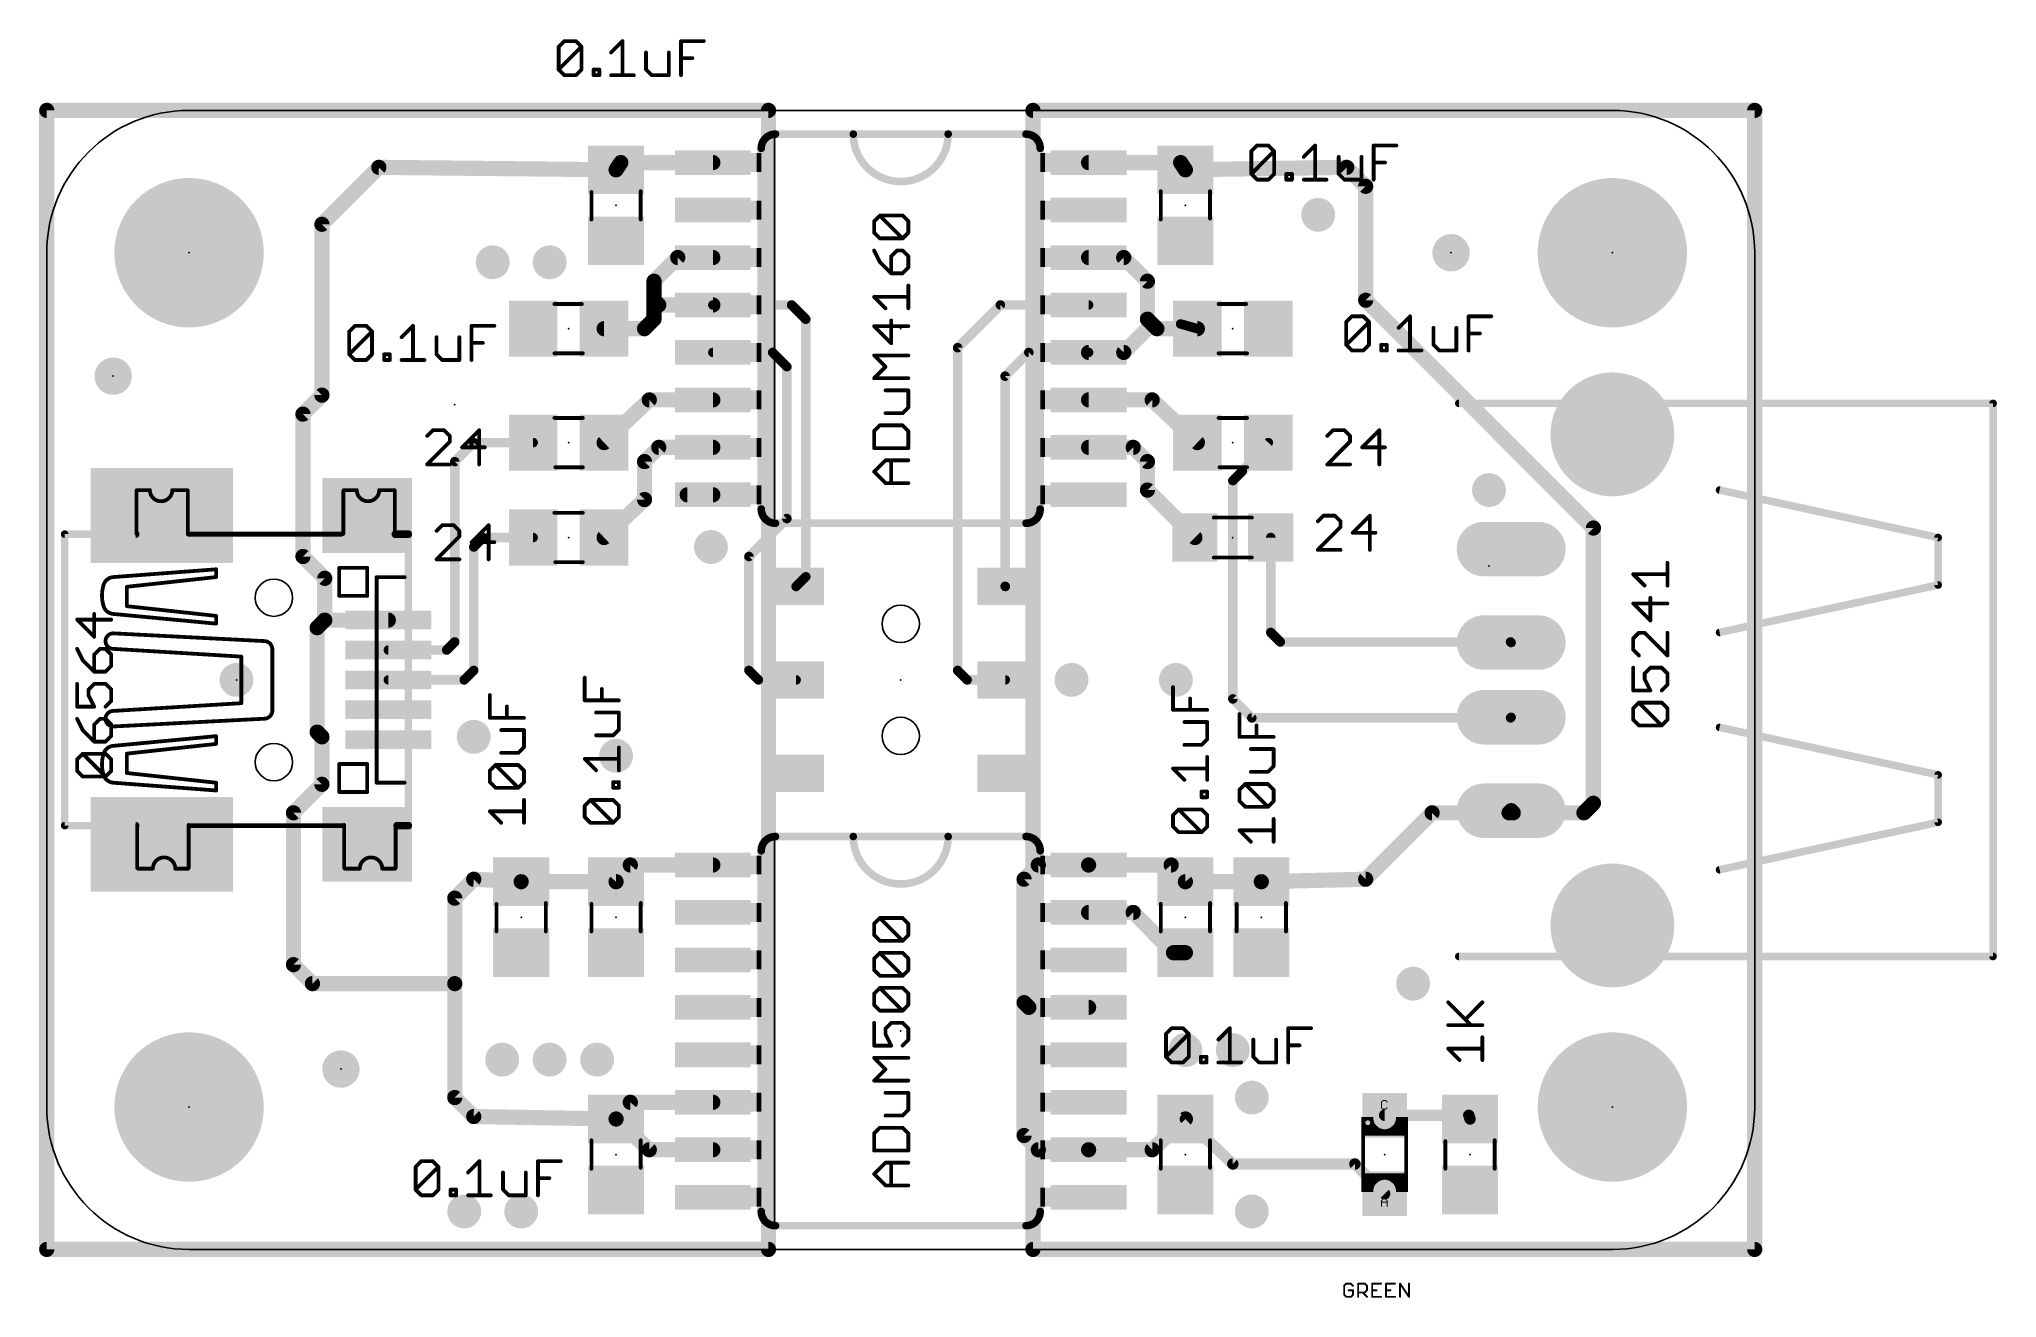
# Model space of a CAD drawing. Extents: x -0.2 to 52.2, y -1.3 to 32.4.
import ezdxf

# ---------------------------------------------------------------- set-up
doc = ezdxf.new("R2010")
doc.units = 0
for name, color, linetype in [('1', 12, 'CONTINUOUS'), ('16', 132, 'CONTINUOUS'), ('17', 110, 'CONTINUOUS'), ('18', 110, 'CONTINUOUS'), ('20', 53, 'CONTINUOUS'), ('23', 53, 'CONTINUOUS'), ('24', 53, 'CONTINUOUS'), ('27', 253, 'CONTINUOUS'), ('51', 253, 'CONTINUOUS')]:
    doc.layers.add(name, color=color, linetype=linetype)

# ---------------------------------------------------------------- blocks, each defined once
blk = doc.blocks.new('RECT')
blk.add_solid([(-0.5, -0.5), (0.5, -0.5), (-0.5, 0.5), (0.5, 0.5)])
blk = doc.blocks.new('PIE')
at = {"const_width": 0.5}
blk.add_lwpolyline([(0, -0.25, 1), (0, 0.25, 1), (0, -0.25)], format="xyb", dxfattribs=at)
blk = doc.blocks.new('ROUNDP')
at = {"const_width": 0.5}
blk.add_lwpolyline([(0, -0.25, 1), (0, 0.25, 1), (0, -0.25)], format="xyb", dxfattribs=at)
blk = doc.blocks.new('LONGP100')
at = {"const_width": 1}
blk.add_lwpolyline([(-0.5, 0), (0.5, 0)], dxfattribs=at)
at = {"const_width": 0.5}
for points in [[(-0.5, 0.25, 1), (-0.5, -0.25)], [(0.5, -0.25, 1), (0.5, 0.25)]]:
    blk.add_lwpolyline(points, format="xyb", dxfattribs=at)
blk = doc.blocks.new('ROUNDV')
at = {"const_width": 0.5}
blk.add_lwpolyline([(0, -0.25, 1), (0, 0.25, 1), (0, -0.25)], format="xyb", dxfattribs=at)

msp = doc.modelspace()

# ---------------------------------------------------------------- linework, layer by layer
at = {"layer": '1'}
for points, const_width in [([(0, 0), (0, 30.48)], 0.4064), ([(0, 30.48), (19.32, 30.48)], 0.4064), ([(19.32, 30.48), (19.32, 0)], 0.4064), ([(26.4, 0), (26.4, 30.48)], 0.4064), ([(26.4, 30.48), (45.72, 30.48)], 0.4064), ([(45.72, 30.48), (45.72, 0)], 0.4064), ([(8.89, 28.956), (7.366, 27.432)], 0.4064), ([(15.24, 28.89), (8.89, 28.956)], 0.4064), ([(15.367, 29.083), (15.24, 28.89)], 0.4064), ([(17.8308, 29.083), (15.367, 29.083)], 0.4064), ([(27.8892, 29.083), (30.353, 29.083)], 0.4064), ([(30.353, 29.083), (30.48, 28.89)], 0.4064), ([(30.48, 28.89), (34.798, 28.956)], 0.4064), ([(34.798, 28.956), (35.306, 28.448)], 0.4064), ([(35.306, 28.448), (35.306, 25.4)], 0.4064), ([(7.366, 27.432), (7.366, 22.86)], 0.4064), ([(16.891, 26.543), (16.256, 25.908)], 0.4064), ([(17.8308, 26.543), (16.891, 26.543)], 0.4064), ([(27.8892, 26.543), (28.829, 26.543)], 0.4064), ([(28.829, 26.543), (29.464, 25.908)], 0.4064), ([(16.256, 25.908), (16.256, 25.4)], 0.4064), ([(29.464, 25.908), (29.464, 24.892)], 0.4064), ([(16.256, 25.4), (16.256, 24.892)], 0.4064), ([(16.383, 25.273), (16.256, 25.4)], 0.4064), ([(17.8308, 25.273), (16.383, 25.273)], 0.4064), ([(17.8308, 25.273), (19.939, 25.273)], 0.254), ([(19.939, 25.273), (20.32, 24.892)], 0.254), ([(25.527, 25.273), (24.384, 24.13)], 0.254), ([(27.8892, 25.273), (25.527, 25.273)], 0.254), ([(35.306, 25.4), (41.402, 19.304)], 0.4064), ([(16.002, 24.638), (14.92, 24.638)], 0.4064), ([(16.256, 24.892), (16.002, 24.638)], 0.4064), ([(20.32, 24.892), (20.32, 18)], 0.254), ([(28.829, 24.003), (29.591, 24.765)], 0.4064), ([(29.464, 24.892), (29.591, 24.765)], 0.4064), ([(29.591, 24.765), (29.718, 24.638)], 0.4064), ([(29.718, 24.638), (30.8, 24.638)], 0.4064), ([(30.353, 24.765), (30.8, 24.638)], 0.254), ([(17.8308, 24.003), (19.431, 24.003)], 0.254), ([(19.431, 24.003), (19.812, 23.622)], 0.254), ([(24.384, 24.13), (24.384, 15.494)], 0.254), ([(26.289, 24.003), (25.654, 23.368)], 0.254), ([(27.8892, 24.003), (26.289, 24.003)], 0.254), ([(27.8892, 24.003), (28.829, 24.003)], 0.4064), ([(19.812, 23.622), (19.812, 19.558)], 0.254), ([(7.366, 22.86), (6.858, 22.352)], 0.4064), ([(25.654, 23.368), (25.654, 17.746)], 0.254), ([(6.858, 22.352), (6.858, 18.542)], 0.4064), ([(16.129, 22.733), (14.92, 21.59)], 0.4064), ([(17.8308, 22.733), (16.129, 22.733)], 0.4064), ([(27.8892, 22.733), (29.591, 22.733)], 0.4064), ([(29.591, 22.733), (30.8, 21.59)], 0.4064), ([(10.922, 21.082), (11.43, 21.59)], 0.254), ([(11.43, 21.59), (13.02, 21.59)], 0.254), ([(16.383, 21.463), (16.002, 21.082)], 0.4064), ([(17.8308, 21.463), (16.383, 21.463)], 0.4064), ([(27.8892, 21.463), (29.083, 21.463)], 0.4064), ([(29.083, 21.463), (29.464, 21.082)], 0.4064), ([(32.7, 21.59), (32.004, 20.828)], 0.254), ([(10.922, 16.256), (10.922, 21.082)], 0.254), ([(16.002, 21.082), (16.002, 20.066)], 0.4064), ([(29.464, 21.082), (29.464, 20.32)], 0.4064), ([(29.464, 20.32), (30.734, 19.05)], 0.4064), ([(32.004, 20.828), (31.75, 20.574)], 0.254), ([(31.75, 20.574), (31.75, 14.732)], 0.254), ([(16.002, 20.066), (14.92, 19.05)], 0.4064), ([(17.8308, 20.193), (17.145, 20.193)], 0.4064), ([(19.812, 19.558), (18.796, 18.542)], 0.254), ([(41.402, 19.304), (41.402, 11.938)], 0.4064), ([(11.43, 18.796), (11.684, 19.05)], 0.254), ([(11.43, 15.494), (11.43, 18.796)], 0.254), ([(11.684, 19.05), (13.02, 19.05)], 0.254), ([(32.766, 19.05), (32.766, 16.51)], 0.254), ([(6.858, 18.542), (7.442, 17.958)], 0.4064), ([(18.796, 18.542), (18.796, 15.494)], 0.254), ([(7.442, 17.958), (7.442, 16.84)], 0.4064), ([(20.32, 18), (20.06, 17.74)], 0.254), ([(25.654, 17.746), (25.66, 17.74)], 0.254), ([(7.442, 16.84), (7.239, 16.637)], 0.4064), ([(7.239, 13.843), (7.239, 16.637)], 0.4064), ([(9.144, 16.84), (7.442, 16.84)], 0.4064), ([(10.706, 16.04), (10.922, 16.256)], 0.254), ([(32.766, 16.51), (33.02, 16.256)], 0.254), ([(33.02, 16.256), (39.184, 16.256)], 0.254), ([(39.184, 16.256), (39.2, 16.24)], 0.254), ([(9.144, 16.04), (10.706, 16.04)], 0.254), ([(9.144, 15.24), (11.176, 15.24)], 0.254), ([(11.176, 15.24), (11.43, 15.494)], 0.254), ([(18.796, 15.494), (19.05, 15.24)], 0.254), ([(19.05, 15.24), (20.06, 15.24)], 0.254), ([(24.384, 15.494), (24.638, 15.24)], 0.254), ([(24.638, 15.24), (25.66, 15.24)], 0.254), ([(31.75, 14.732), (32.258, 14.224)], 0.254), ([(32.258, 14.224), (39.184, 14.224)], 0.254), ([(39.184, 14.224), (39.2, 14.24)], 0.254), ([(7.366, 13.716), (7.239, 13.843)], 0.4064), ([(7.366, 12.446), (7.366, 13.716)], 0.4064), ([(6.604, 11.684), (7.366, 12.446)], 0.4064), ([(41.402, 11.938), (41.148, 11.684)], 0.4064), ([(6.604, 7.62), (6.604, 11.684)], 0.4064), ([(35.306, 9.906), (37.084, 11.684)], 0.4064), ([(37.084, 11.684), (39.144, 11.684)], 0.4064), ([(39.144, 11.684), (39.2, 11.74)], 0.4064), ([(39.256, 11.684), (39.2, 11.74)], 0.4064), ([(41.148, 11.684), (39.256, 11.684)], 0.4064), ([(15.621, 10.287), (15.24, 9.84)], 0.4064), ([(17.8308, 10.287), (15.621, 10.287)], 0.4064), ([(26.162, 9.906), (26.543, 10.287)], 0.4064), ([(27.8892, 10.287), (26.543, 10.287)], 0.4064), ([(27.8892, 10.287), (30.099, 10.287)], 0.4064), ([(30.099, 10.287), (30.48, 9.84)], 0.4064), ([(10.922, 9.398), (11.43, 9.906)], 0.4064), ([(11.43, 9.906), (12.7, 9.84)], 0.4064), ([(12.7, 9.84), (15.24, 9.84)], 0.4064), ([(26.162, 6.604), (26.162, 9.906)], 0.4064), ([(30.48, 9.84), (32.512, 9.84)], 0.4064), ([(32.512, 9.84), (35.306, 9.906)], 0.4064), ([(10.922, 7.112), (10.922, 9.398)], 0.4064), ([(27.8892, 9.017), (29.083, 9.017)], 0.4064), ([(29.083, 9.017), (30.16, 7.94)], 0.4064), ([(30.16, 7.94), (30.48, 7.94)], 0.4064), ([(7.112, 7.112), (6.604, 7.62)], 0.4064), ([(7.112, 7.112), (10.922, 7.112)], 0.4064), ([(10.922, 4.064), (10.922, 7.112)], 0.4064), ([(26.162, 3.048), (26.162, 6.604)], 0.4064), ([(26.289, 6.477), (26.162, 6.604)], 0.4064), ([(27.8892, 6.477), (26.289, 6.477)], 0.4064), ([(11.43, 3.556), (10.922, 4.064)], 0.4064), ([(15.24, 3.49), (11.43, 3.556)], 0.4064), ([(15.621, 3.937), (15.24, 3.49)], 0.4064), ([(16.129, 2.667), (15.24, 3.49)], 0.4064), ([(17.8308, 3.937), (15.621, 3.937)], 0.4064), ([(29.591, 2.667), (30.48, 3.49)], 0.4064), ([(35.814, 3.59), (38.066, 3.59)], 0.3048), ([(38.066, 3.59), (38.1, 3.49)], 0.3048), ([(26.543, 2.667), (26.162, 3.048)], 0.4064), ([(30.48, 3.49), (31.75, 2.286)], 0.3048), ([(17.8308, 2.667), (16.129, 2.667)], 0.4064), ([(27.8892, 2.667), (26.543, 2.667)], 0.4064), ([(27.8892, 2.667), (29.591, 2.667)], 0.4064), ([(31.75, 2.286), (35.018, 2.286)], 0.3048), ([(35.018, 2.286), (35.814, 1.49)], 0.3048), ([(19.32, 0), (0, 0)], 0.4064), ([(45.72, 0), (26.4, 0)], 0.4064)]:
    msp.add_lwpolyline(points, dxfattribs=dict(at, const_width=const_width))
for points, const_width in [([(0.1016, 30.48, 1), (-0.1016, 30.48)], 0.2032), ([(0, 30.5816, 1), (0, 30.3784)], 0.2032), ([(19.4216, 30.48, 1), (19.2184, 30.48)], 0.2032), ([(19.32, 30.3784, 1), (19.32, 30.5816)], 0.2032), ([(26.5016, 30.48, 1), (26.2984, 30.48)], 0.2032), ([(26.4, 30.5816, 1), (26.4, 30.3784)], 0.2032), ([(45.8216, 30.48, 1), (45.6184, 30.48)], 0.2032), ([(45.72, 30.3784, 1), (45.72, 30.5816)], 0.2032), ([(8.8911, 29.0576, 1), (8.8889, 28.8544)], 0.2032), ([(8.9618, 28.8842, 1), (8.8182, 29.0278)], 0.2032), ([(15.1551, 28.9458, 1), (15.3249, 28.8342)], 0.2032), ([(15.2389, 28.7884, 1), (15.2411, 28.9916)], 0.2032), ([(15.367, 29.1846, 1), (15.367, 28.9814)], 0.2032), ([(15.4519, 29.0272, 1), (15.2821, 29.1388)], 0.2032), ([(17.8308, 28.9814, 1), (17.8308, 29.1846)], 0.2032), ([(27.8892, 29.1846, 1), (27.8892, 28.9814)], 0.2032), ([(30.4379, 29.1388, 1), (30.2681, 29.0272)], 0.2032), ([(30.353, 28.9814, 1), (30.353, 29.1846)], 0.2032), ([(30.4784, 28.9916, 1), (30.4816, 28.7884)], 0.2032), ([(30.3951, 28.8342, 1), (30.5649, 28.9458)], 0.2032), ([(34.8698, 29.0278, 1), (34.7262, 28.8842)], 0.2032), ([(34.7996, 28.8544, 1), (34.7964, 29.0576)], 0.2032), ([(35.4076, 28.448, 1), (35.2044, 28.448)], 0.2032), ([(35.2342, 28.3762, 1), (35.3778, 28.5198)], 0.2032), ([(7.4676, 27.432, 1), (7.2644, 27.432)], 0.2032), ([(7.2942, 27.5038, 1), (7.4378, 27.3602)], 0.2032), ([(16.891, 26.6446, 1), (16.891, 26.4414)], 0.2032), ([(16.9628, 26.4712, 1), (16.8192, 26.6148)], 0.2032), ([(17.8308, 26.4414, 1), (17.8308, 26.6446)], 0.2032), ([(27.8892, 26.6446, 1), (27.8892, 26.4414)], 0.2032), ([(28.9008, 26.6148, 1), (28.7572, 26.4712)], 0.2032), ([(28.829, 26.4414, 1), (28.829, 26.6446)], 0.2032), ([(16.3576, 25.908, 1), (16.1544, 25.908)], 0.2032), ([(16.1842, 25.9798, 1), (16.3278, 25.8362)], 0.2032), ([(29.5656, 25.908, 1), (29.3624, 25.908)], 0.2032), ([(29.3922, 25.8362, 1), (29.5358, 25.9798)], 0.2032), ([(16.3576, 25.4, 1), (16.1544, 25.4)], 0.2032), ([(16.1544, 25.4, 1), (16.3576, 25.4)], 0.2032), ([(16.3278, 25.4718, 1), (16.1842, 25.3282)], 0.2032), ([(16.383, 25.3746, 1), (16.383, 25.1714)], 0.2032), ([(16.3112, 25.2012, 1), (16.4548, 25.3448)], 0.2032), ([(17.8308, 25.3365, 1), (17.8308, 25.2095)], 0.127), ([(17.8308, 25.1714, 1), (17.8308, 25.3746)], 0.2032), ([(19.9839, 25.3179, 1), (19.8941, 25.2281)], 0.127), ([(19.939, 25.2095, 1), (19.939, 25.3365)], 0.127), ([(25.527, 25.3365, 1), (25.527, 25.2095)], 0.127), ([(25.5719, 25.2281, 1), (25.4821, 25.3179)], 0.127), ([(27.8892, 25.2095, 1), (27.8892, 25.3365)], 0.127), ([(35.2044, 25.4, 1), (35.4076, 25.4)], 0.2032), ([(35.3778, 25.4718, 1), (35.2342, 25.3282)], 0.2032), ([(14.92, 24.7396, 1), (14.92, 24.5364)], 0.2032), ([(15.9302, 24.7098, 1), (16.0738, 24.5662)], 0.2032), ([(16.002, 24.5364, 1), (16.002, 24.7396)], 0.2032), ([(16.1544, 24.892, 1), (16.3576, 24.892)], 0.2032), ([(16.3278, 24.8202, 1), (16.1842, 24.9638)], 0.2032), ([(20.3835, 24.892, 1), (20.2565, 24.892)], 0.127), ([(20.2751, 24.8471, 1), (20.3649, 24.9369)], 0.127), ([(29.3624, 24.892, 1), (29.5656, 24.892)], 0.2032), ([(29.5358, 24.9638, 1), (29.3922, 24.8202)], 0.2032), ([(29.6628, 24.8368, 1), (29.5192, 24.6932)], 0.2032), ([(29.6628, 24.6932, 1), (29.5192, 24.8368)], 0.2032), ([(29.5192, 24.6932, 1), (29.6628, 24.8368)], 0.2032), ([(29.718, 24.7396, 1), (29.718, 24.5364)], 0.2032), ([(29.6462, 24.5662, 1), (29.7898, 24.7098)], 0.2032), ([(30.3704, 24.8261, 1), (30.3356, 24.7039)], 0.127), ([(30.8, 24.5364, 1), (30.8, 24.7396)], 0.2032), ([(30.7826, 24.5769, 1), (30.8174, 24.6991)], 0.127), ([(17.8308, 24.0665, 1), (17.8308, 23.9395)], 0.127), ([(19.4759, 24.0479, 1), (19.3861, 23.9581)], 0.127), ([(19.431, 23.9395, 1), (19.431, 24.0665)], 0.127), ([(24.4475, 24.13, 1), (24.3205, 24.13)], 0.127), ([(24.3391, 24.1749, 1), (24.4289, 24.0851)], 0.127), ([(26.289, 24.0665, 1), (26.289, 23.9395)], 0.127), ([(26.3339, 23.9581, 1), (26.2441, 24.0479)], 0.127), ([(27.8892, 24.1046, 1), (27.8892, 23.9014)], 0.2032), ([(27.8892, 23.9395, 1), (27.8892, 24.0665)], 0.127), ([(28.7572, 24.0748, 1), (28.9008, 23.9312)], 0.2032), ([(28.829, 23.9014, 1), (28.829, 24.1046)], 0.2032), ([(19.8755, 23.622, 1), (19.7485, 23.622)], 0.127), ([(19.7671, 23.5771, 1), (19.8569, 23.6669)], 0.127), ([(7.4378, 22.7882, 1), (7.2942, 22.9318)], 0.2032), ([(25.7175, 23.368, 1), (25.5905, 23.368)], 0.127), ([(25.6091, 23.4129, 1), (25.6989, 23.3231)], 0.127), ([(6.9596, 22.352, 1), (6.7564, 22.352)], 0.2032), ([(7.2644, 22.86, 1), (7.4676, 22.86)], 0.2032), ([(16.129, 22.8346, 1), (16.129, 22.6314)], 0.2032), ([(16.1988, 22.6592, 1), (16.0592, 22.8068)], 0.2032), ([(17.8308, 22.6314, 1), (17.8308, 22.8346)], 0.2032), ([(27.8892, 22.8346, 1), (27.8892, 22.6314)], 0.2032), ([(29.6608, 22.8068, 1), (29.5212, 22.6592)], 0.2032), ([(29.591, 22.6314, 1), (29.591, 22.8346)], 0.2032), ([(6.7862, 22.4238, 1), (6.9298, 22.2802)], 0.2032), ([(11.43, 21.6535, 1), (11.43, 21.5265)], 0.127), ([(11.4749, 21.5451, 1), (11.3851, 21.6349)], 0.127), ([(13.02, 21.5265, 1), (13.02, 21.6535)], 0.127), ([(14.8502, 21.6638, 1), (14.9898, 21.5162)], 0.2032), ([(16.383, 21.5646, 1), (16.383, 21.3614)], 0.2032), ([(16.4548, 21.3912, 1), (16.3112, 21.5348)], 0.2032), ([(17.8308, 21.3614, 1), (17.8308, 21.5646)], 0.2032), ([(27.8892, 21.5646, 1), (27.8892, 21.3614)], 0.2032), ([(29.1548, 21.5348, 1), (29.0112, 21.3912)], 0.2032), ([(29.083, 21.3614, 1), (29.083, 21.5646)], 0.2032), ([(30.7302, 21.5162, 1), (30.8698, 21.6638)], 0.2032), ([(32.7469, 21.5472, 1), (32.6531, 21.6328)], 0.127), ([(10.9855, 21.082, 1), (10.8585, 21.082)], 0.127), ([(10.8771, 21.1269, 1), (10.9669, 21.0371)], 0.127), ([(16.1036, 21.082, 1), (15.9004, 21.082)], 0.2032), ([(15.9302, 21.1538, 1), (16.0738, 21.0102)], 0.2032), ([(29.5656, 21.082, 1), (29.3624, 21.082)], 0.2032), ([(29.3922, 21.0102, 1), (29.5358, 21.1538)], 0.2032), ([(29.5358, 20.3918, 1), (29.3922, 20.2482)], 0.2032), ([(31.8135, 20.574, 1), (31.6865, 20.574)], 0.127), ([(31.7051, 20.6189, 1), (31.7949, 20.5291)], 0.127), ([(31.9571, 20.8708, 1), (32.0509, 20.7852)], 0.127), ([(32.0489, 20.7831, 1), (31.9591, 20.8729)], 0.127), ([(15.9004, 20.066, 1), (16.1036, 20.066)], 0.2032), ([(16.0715, 19.9919, 1), (15.9325, 20.1401)], 0.2032), ([(17.145, 20.2946, 1), (17.145, 20.0914)], 0.2032), ([(17.8308, 20.0914, 1), (17.8308, 20.2946)], 0.2032), ([(29.3624, 20.32, 1), (29.5656, 20.32)], 0.2032), ([(19.7485, 19.558, 1), (19.8755, 19.558)], 0.127), ([(19.8569, 19.5131, 1), (19.7671, 19.6029)], 0.127), ([(41.5036, 19.304, 1), (41.3004, 19.304)], 0.2032), ([(41.3302, 19.2322, 1), (41.4738, 19.3758)], 0.2032), ([(11.4935, 18.796, 1), (11.3665, 18.796)], 0.127), ([(11.3851, 18.8409, 1), (11.4749, 18.7511)], 0.127), ([(11.684, 19.1135, 1), (11.684, 18.9865)], 0.127), ([(11.7289, 19.0051, 1), (11.6391, 19.0949)], 0.127), ([(13.02, 18.9865, 1), (13.02, 19.1135)], 0.127), ([(14.8505, 19.1241, 1), (14.9895, 18.9759)], 0.2032), ([(30.6622, 18.9782, 1), (30.8058, 19.1218)], 0.2032), ([(32.8295, 19.05, 1), (32.7025, 19.05)], 0.127), ([(6.7564, 18.542, 1), (6.9596, 18.542)], 0.2032), ([(6.9298, 18.6138, 1), (6.7862, 18.4702)], 0.2032), ([(18.8595, 18.542, 1), (18.7325, 18.542)], 0.127), ([(18.7511, 18.5869, 1), (18.8409, 18.4971)], 0.127), ([(7.5436, 17.958, 1), (7.3404, 17.958)], 0.2032), ([(7.3702, 17.8862, 1), (7.5138, 18.0298)], 0.2032), ([(20.0151, 17.7849, 1), (20.1049, 17.6951)], 0.127), ([(20.2565, 18, 1), (20.3835, 18)], 0.127), ([(20.3649, 17.9551, 1), (20.2751, 18.0449)], 0.127), ([(25.6989, 17.7909, 1), (25.6091, 17.7011)], 0.127), ([(25.6151, 17.6951, 1), (25.7049, 17.7849)], 0.127), ([(25.5905, 17.746, 1), (25.7175, 17.746)], 0.127), ([(7.3406, 16.637, 1), (7.1374, 16.637)], 0.2032), ([(7.1672, 16.7088, 1), (7.3108, 16.5652)], 0.2032), ([(7.442, 16.9416, 1), (7.442, 16.7384)], 0.2032), ([(7.3404, 16.84, 1), (7.5436, 16.84)], 0.2032), ([(7.5138, 16.7682, 1), (7.3702, 16.9118)], 0.2032), ([(9.144, 16.7384, 1), (9.144, 16.9416)], 0.2032), ([(10.8585, 16.256, 1), (10.9855, 16.256)], 0.127), ([(10.9669, 16.2111, 1), (10.8771, 16.3009)], 0.127), ([(32.8109, 16.5549, 1), (32.7211, 16.4651)], 0.127), ([(32.7025, 16.51, 1), (32.8295, 16.51)], 0.127), ([(33.02, 16.3195, 1), (33.02, 16.1925)], 0.127), ([(32.9751, 16.2111, 1), (33.0649, 16.3009)], 0.127), ([(39.2289, 16.3009, 1), (39.1391, 16.2111)], 0.127), ([(39.1551, 16.1951, 1), (39.2449, 16.2849)], 0.127), ([(39.184, 16.1925, 1), (39.184, 16.3195)], 0.127), ([(9.144, 16.1035, 1), (9.144, 15.9765)], 0.127), ([(10.6611, 16.0849, 1), (10.7509, 15.9951)], 0.127), ([(10.706, 15.9765, 1), (10.706, 16.1035)], 0.127), ([(9.144, 15.3035, 1), (9.144, 15.1765)], 0.127), ([(11.1311, 15.2849, 1), (11.2209, 15.1951)], 0.127), ([(11.176, 15.1765, 1), (11.176, 15.3035)], 0.127), ([(11.3665, 15.494, 1), (11.4935, 15.494)], 0.127), ([(11.4749, 15.4491, 1), (11.3851, 15.5389)], 0.127), ([(18.8409, 15.5389, 1), (18.7511, 15.4491)], 0.127), ([(18.7325, 15.494, 1), (18.8595, 15.494)], 0.127), ([(19.05, 15.3035, 1), (19.05, 15.1765)], 0.127), ([(19.0051, 15.1951, 1), (19.0949, 15.2849)], 0.127), ([(20.06, 15.1765, 1), (20.06, 15.3035)], 0.127), ([(24.4289, 15.5389, 1), (24.3391, 15.4491)], 0.127), ([(24.3205, 15.494, 1), (24.4475, 15.494)], 0.127), ([(24.638, 15.3035, 1), (24.638, 15.1765)], 0.127), ([(24.5931, 15.1951, 1), (24.6829, 15.2849)], 0.127), ([(25.66, 15.1765, 1), (25.66, 15.3035)], 0.127), ([(31.7949, 14.7769, 1), (31.7051, 14.6871)], 0.127), ([(31.6865, 14.732, 1), (31.8135, 14.732)], 0.127), ([(32.258, 14.2875, 1), (32.258, 14.1605)], 0.127), ([(32.2131, 14.1791, 1), (32.3029, 14.2689)], 0.127), ([(39.1391, 14.2689, 1), (39.2289, 14.1791)], 0.127), ([(39.2449, 14.1951, 1), (39.1551, 14.2849)], 0.127), ([(39.184, 14.1605, 1), (39.184, 14.2875)], 0.127), ([(7.1374, 13.843, 1), (7.3406, 13.843)], 0.2032), ([(7.3108, 13.9148, 1), (7.1672, 13.7712)], 0.2032), ([(7.4676, 13.716, 1), (7.2644, 13.716)], 0.2032), ([(7.2942, 13.6442, 1), (7.4378, 13.7878)], 0.2032), ([(7.4378, 12.3742, 1), (7.2942, 12.5178)], 0.2032), ([(7.2644, 12.446, 1), (7.4676, 12.446)], 0.2032), ([(41.4738, 11.8662, 1), (41.3302, 12.0098)], 0.2032), ([(6.7056, 11.684, 1), (6.5024, 11.684)], 0.2032), ([(6.5322, 11.7558, 1), (6.6758, 11.6122)], 0.2032), ([(37.084, 11.7856, 1), (37.084, 11.5824)], 0.2032), ([(37.1558, 11.6122, 1), (37.0122, 11.7558)], 0.2032), ([(39.0722, 11.7558, 1), (39.2158, 11.6122)], 0.2032), ([(39.2718, 11.8118, 1), (39.1282, 11.6682)], 0.2032), ([(39.2718, 11.6682, 1), (39.1282, 11.8118)], 0.2032), ([(39.144, 11.5824, 1), (39.144, 11.7856)], 0.2032), ([(39.256, 11.7856, 1), (39.256, 11.5824)], 0.2032), ([(39.1842, 11.6122, 1), (39.3278, 11.7558)], 0.2032), ([(41.0762, 11.7558, 1), (41.2198, 11.6122)], 0.2032), ([(41.148, 11.5824, 1), (41.148, 11.7856)], 0.2032), ([(41.3004, 11.938, 1), (41.5036, 11.938)], 0.2032), ([(15.621, 10.3886, 1), (15.621, 10.1854)], 0.2032), ([(15.6983, 10.2211, 1), (15.5437, 10.3529)], 0.2032), ([(17.8308, 10.1854, 1), (17.8308, 10.3886)], 0.2032), ([(26.543, 10.3886, 1), (26.543, 10.1854)], 0.2032), ([(26.6148, 10.2152, 1), (26.4712, 10.3588)], 0.2032), ([(27.8892, 10.3886, 1), (27.8892, 10.1854)], 0.2032), ([(27.8892, 10.1854, 1), (27.8892, 10.3886)], 0.2032), ([(30.1763, 10.3529, 1), (30.0217, 10.2211)], 0.2032), ([(30.099, 10.1854, 1), (30.099, 10.3886)], 0.2032), ([(11.4353, 10.0075, 1), (11.4247, 9.8045)], 0.2032), ([(11.5018, 9.8342, 1), (11.3582, 9.9778)], 0.2032), ([(12.7, 9.9416, 1), (12.7, 9.7384)], 0.2032), ([(12.6947, 9.7385, 1), (12.7053, 9.9415)], 0.2032), ([(15.1627, 9.9059, 1), (15.3173, 9.7741)], 0.2032), ([(15.24, 9.7384, 1), (15.24, 9.9416)], 0.2032), ([(26.2636, 9.906, 1), (26.0604, 9.906)], 0.2032), ([(26.0902, 9.9778, 1), (26.2338, 9.8342)], 0.2032), ([(30.48, 9.9416, 1), (30.48, 9.7384)], 0.2032), ([(30.4027, 9.7741, 1), (30.5573, 9.9059)], 0.2032), ([(32.5096, 9.9416, 1), (32.5144, 9.7384)], 0.2032), ([(32.512, 9.7384, 1), (32.512, 9.9416)], 0.2032), ([(35.2342, 9.9778, 1), (35.3778, 9.8342)], 0.2032), ([(35.3084, 9.8044, 1), (35.3036, 10.0076)], 0.2032), ([(11.0236, 9.398, 1), (10.8204, 9.398)], 0.2032), ([(10.8502, 9.4698, 1), (10.9938, 9.3262)], 0.2032), ([(27.8892, 9.1186, 1), (27.8892, 8.9154)], 0.2032), ([(29.1548, 9.0888, 1), (29.0112, 8.9452)], 0.2032), ([(29.083, 8.9154, 1), (29.083, 9.1186)], 0.2032), ([(30.16, 8.0416, 1), (30.16, 7.8384)], 0.2032), ([(30.0882, 7.8682, 1), (30.2318, 8.0118)], 0.2032), ([(30.48, 7.8384, 1), (30.48, 8.0416)], 0.2032), ([(6.5024, 7.62, 1), (6.7056, 7.62)], 0.2032), ([(6.6758, 7.6918, 1), (6.5322, 7.5482)], 0.2032), ([(7.112, 7.2136, 1), (7.112, 7.0104)], 0.2032), ([(7.0402, 7.0402, 1), (7.1838, 7.1838)], 0.2032), ([(11.0236, 7.112, 1), (10.8204, 7.112)], 0.2032), ([(10.8204, 7.112, 1), (11.0236, 7.112)], 0.2032), ([(10.922, 7.0104, 1), (10.922, 7.2136)], 0.2032), ([(26.2636, 6.604, 1), (26.0604, 6.604)], 0.2032), ([(26.0604, 6.604, 1), (26.2636, 6.604)], 0.2032), ([(26.2338, 6.6758, 1), (26.0902, 6.5322)], 0.2032), ([(26.289, 6.5786, 1), (26.289, 6.3754)], 0.2032), ([(26.2172, 6.4052, 1), (26.3608, 6.5488)], 0.2032), ([(27.8892, 6.3754, 1), (27.8892, 6.5786)], 0.2032), ([(10.9938, 4.1358, 1), (10.8502, 3.9922)], 0.2032), ([(10.8204, 4.064, 1), (11.0236, 4.064)], 0.2032), ([(11.4318, 3.6576, 1), (11.4282, 3.4544)], 0.2032), ([(11.3582, 3.4842, 1), (11.5018, 3.6278)], 0.2032), ([(15.309, 3.5646, 1), (15.171, 3.4154)], 0.2032), ([(15.2382, 3.3884, 1), (15.2418, 3.5916)], 0.2032), ([(15.621, 4.0386, 1), (15.621, 3.8354)], 0.2032), ([(15.6983, 3.8711, 1), (15.5437, 4.0029)], 0.2032), ([(17.8308, 3.8354, 1), (17.8308, 4.0386)], 0.2032), ([(30.549, 3.4154, 1), (30.411, 3.5646)], 0.2032), ([(35.814, 3.6662, 1), (35.814, 3.5138)], 0.1524), ([(38.1381, 3.6145, 1), (37.9939, 3.5655)], 0.1524), ([(38.066, 3.5138, 1), (38.066, 3.6662)], 0.1524), ([(15.1627, 3.5559, 1), (15.3173, 3.4241)], 0.2032), ([(26.0604, 3.048, 1), (26.2636, 3.048)], 0.2032), ([(26.2338, 3.1198, 1), (26.0902, 2.9762)], 0.2032), ([(30.5324, 3.5453, 1), (30.4276, 3.4347)], 0.1524), ([(38.0279, 3.4655, 1), (38.1721, 3.5145)], 0.1524), ([(16.129, 2.7686, 1), (16.129, 2.5654)], 0.2032), ([(16.06, 2.5924, 1), (16.198, 2.7416)], 0.2032), ([(17.8308, 2.5654, 1), (17.8308, 2.7686)], 0.2032), ([(26.543, 2.7686, 1), (26.543, 2.5654)], 0.2032), ([(26.4712, 2.5952, 1), (26.6148, 2.7388)], 0.2032), ([(27.8892, 2.7686, 1), (27.8892, 2.5654)], 0.2032), ([(27.8892, 2.5654, 1), (27.8892, 2.7686)], 0.2032), ([(29.522, 2.7416, 1), (29.66, 2.5924)], 0.2032), ([(29.591, 2.5654, 1), (29.591, 2.7686)], 0.2032), ([(31.75, 2.3622, 1), (31.75, 2.2098)], 0.1524), ([(31.6976, 2.2307, 1), (31.8024, 2.3413)], 0.1524), ([(35.0719, 2.3399, 1), (34.9641, 2.2321)], 0.1524), ([(35.018, 2.2098, 1), (35.018, 2.3622)], 0.1524), ([(35.7601, 1.4361, 1), (35.8679, 1.5439)], 0.1524), ([(0, 0.1016, 1), (0, -0.1016)], 0.2032), ([(-0.1016, 0, 1), (0.1016, 0)], 0.2032), ([(19.2184, 0, 1), (19.4216, 0)], 0.2032), ([(19.32, -0.1016, 1), (19.32, 0.1016)], 0.2032), ([(26.4, 0.1016, 1), (26.4, -0.1016)], 0.2032), ([(26.2984, 0, 1), (26.5016, 0)], 0.2032), ([(45.6184, 0, 1), (45.8216, 0)], 0.2032), ([(45.72, -0.1016, 1), (45.72, 0.1016)], 0.2032)]:
    msp.add_lwpolyline(points, format="xyb", dxfattribs=dict(at, const_width=const_width))
at = {"layer": '16', "const_width": 0.254}
for points in [[(0, 0), (0, 30.48)], [(0, 30.48), (19.32, 30.48)], [(19.32, 30.48), (19.32, 0)], [(26.4, 0), (26.4, 30.48)], [(26.4, 30.48), (45.72, 30.48)], [(45.72, 30.48), (45.72, 0)], [(19.32, 0), (0, 0)], [(45.72, 0), (26.4, 0)]]:
    msp.add_lwpolyline(points, dxfattribs=at)
at = {"layer": '16', "const_width": 0.127}
for points in [[(0.0635, 30.48, 1), (-0.0635, 30.48)], [(0, 30.5435, 1), (0, 30.4165)], [(19.3835, 30.48, 1), (19.2565, 30.48)], [(19.32, 30.4165, 1), (19.32, 30.5435)], [(26.4635, 30.48, 1), (26.3365, 30.48)], [(26.4, 30.5435, 1), (26.4, 30.4165)], [(45.7835, 30.48, 1), (45.6565, 30.48)], [(45.72, 30.4165, 1), (45.72, 30.5435)], [(0, 0.0635, 1), (0, -0.0635)], [(-0.0635, 0, 1), (0.0635, 0)], [(19.2565, 0, 1), (19.3835, 0)], [(19.32, -0.0635, 1), (19.32, 0.0635)], [(26.4, 0.0635, 1), (26.4, -0.0635)], [(26.3365, 0, 1), (26.4635, 0)], [(45.6565, 0, 1), (45.7835, 0)], [(45.72, -0.0635, 1), (45.72, 0.0635)]]:
    msp.add_lwpolyline(points, format="xyb", dxfattribs=at)
at = {"layer": '20'}
for p, q in [((41.91, 30.48), (3.81, 30.48)), ((0, 26.67), (0, 3.81)), ((45.72, 3.81), (45.72, 26.67)), ((3.81, 0), (41.91, 0))]:
    msp.add_line(p, q, dxfattribs=at)
for centre in [(6.08, 17.44), (22.86, 16.74), (22.86, 13.74), (6.08, 13.04)]:
    msp.add_circle(centre, 0.5, dxfattribs=at)
for centre, start, end in [((3.81, 26.67), 90, 180), ((41.91, 26.67), 0, 90), ((3.81, 3.81), 180, 270), ((41.91, 3.81), 270, 0)]:
    msp.add_arc(centre, 3.81, start, end, dxfattribs=at)
at = {"layer": '23'}
for p in [(15.24, 27.94), (30.48, 27.94), (3.81, 26.67), (37.592, 26.67), (41.91, 26.67), (13.97, 24.638), (22.86, 24.638), (31.75, 24.638), (1.778, 23.368), (10.922, 22.606), (13.97, 21.59), (31.75, 21.59), (13.97, 19.05), (31.75, 19.05), (5.08, 15.24), (22.86, 15.24), (45.72, 15.24), (12.7, 8.89), (15.24, 8.89), (30.48, 8.89), (32.512, 8.89), (22.86, 5.842), (7.874, 4.826), (3.81, 3.81), (41.91, 3.81), (15.24, 2.54), (30.48, 2.54), (35.814, 2.54), (38.1, 2.54)]:
    msp.add_point(p, dxfattribs=at)
at = {"layer": '24'}
msp.add_point((38.608, 18.288), dxfattribs=at)
at = {"layer": '27'}
for points, const_width in [([(13.7034, 32.1825), (13.8559, 32.335)], 0.1016), ([(13.7034, 31.5723), (13.7034, 32.1825)], 0.1016), ([(13.7034, 31.5723), (14.3135, 32.1825)], 0.1016), ([(13.8559, 32.335), (14.161, 32.335)], 0.1016), ([(14.161, 32.335), (14.3135, 32.1825)], 0.1016), ([(14.3135, 32.1825), (14.3135, 31.5723)], 0.1016), ([(15.1067, 32.0299), (15.4117, 32.335)], 0.1016), ([(15.4117, 32.335), (15.4117, 31.4198)], 0.1016), ([(16.0422, 32.0299), (16.0422, 31.5723)], 0.1016), ([(16.6523, 31.4198), (16.6523, 32.0299)], 0.1016), ([(16.9777, 31.4198), (16.9777, 32.335)], 0.1016), ([(16.9777, 32.335), (17.5878, 32.335)], 0.1016), ([(13.8559, 31.4198), (13.7034, 31.5723)], 0.1016), ([(14.161, 31.4198), (13.8559, 31.4198)], 0.1016), ([(14.3135, 31.5723), (14.161, 31.4198)], 0.1016), ([(14.6389, 31.4198), (14.6389, 31.5723)], 0.1016), ([(14.6389, 31.5723), (14.7914, 31.5723)], 0.1016), ([(14.7914, 31.4198), (14.6389, 31.4198)], 0.1016), ([(14.7914, 31.5723), (14.7914, 31.4198)], 0.1016), ([(15.1067, 31.4198), (15.7168, 31.4198)], 0.1016), ([(16.0422, 31.5723), (16.1947, 31.4198)], 0.1016), ([(16.1947, 31.4198), (16.6523, 31.4198)], 0.1016), ([(16.9777, 31.8774), (17.2828, 31.8774)], 0.1016), ([(32.2454, 29.3885), (32.3979, 29.541)], 0.1016), ([(32.2454, 28.7783), (32.2454, 29.3885)], 0.1016), ([(32.2454, 28.7783), (32.8555, 29.3885)], 0.1016), ([(32.3979, 29.541), (32.703, 29.541)], 0.1016), ([(32.703, 29.541), (32.8555, 29.3885)], 0.1016), ([(32.8555, 29.3885), (32.8555, 28.7783)], 0.1016), ([(33.6487, 29.2359), (33.9537, 29.541)], 0.1016), ([(33.9537, 29.541), (33.9537, 28.6258)], 0.1016), ([(35.5197, 28.6258), (35.5197, 29.541)], 0.1016), ([(35.5197, 29.541), (36.1298, 29.541)], 0.1016), ([(32.3979, 28.6258), (32.2454, 28.7783)], 0.1016), ([(32.8555, 28.7783), (32.703, 28.6258)], 0.1016), ([(33.1809, 28.6258), (33.1809, 28.7783)], 0.1016), ([(33.1809, 28.7783), (33.3334, 28.7783)], 0.1016), ([(33.3334, 28.7783), (33.3334, 28.6258)], 0.1016), ([(34.5842, 29.2359), (34.5842, 28.7783)], 0.1016), ([(34.5842, 28.7783), (34.7367, 28.6258)], 0.1016), ([(35.1943, 28.6258), (35.1943, 29.2359)], 0.1016), ([(35.5197, 29.0834), (35.8248, 29.0834)], 0.1016), ([(32.703, 28.6258), (32.3979, 28.6258)], 0.1016), ([(33.3334, 28.6258), (33.1809, 28.6258)], 0.1016), ([(33.6487, 28.6258), (34.2588, 28.6258)], 0.1016), ([(34.7367, 28.6258), (35.1943, 28.6258)], 0.1016), ([(22.148, 27.5129), (22.3006, 27.6654)], 0.1016), ([(22.148, 27.2078), (22.148, 27.5129)], 0.1016), ([(22.3006, 27.0553), (22.148, 27.2078)], 0.1016), ([(22.3006, 27.6654), (22.9107, 27.6654)], 0.1016), ([(22.9107, 27.0553), (22.3006, 27.6654)], 0.1016), ([(22.9107, 27.6654), (23.0632, 27.5129)], 0.1016), ([(23.0632, 27.2078), (22.9107, 27.0553)], 0.1016), ([(23.0632, 27.5129), (23.0632, 27.2078)], 0.1016), ([(22.148, 26.7299), (22.3006, 26.4248)], 0.1016), ([(22.9107, 27.0553), (22.3006, 27.0553)], 0.1016), ([(22.7581, 26.7299), (22.6056, 26.5773)], 0.1016), ([(22.9107, 26.7299), (22.7581, 26.7299)], 0.1016), ([(23.0632, 26.5773), (22.9107, 26.7299)], 0.1016), ([(22.3006, 26.4248), (22.6056, 26.1198)], 0.1016), ([(22.6056, 26.5773), (22.6056, 26.1198)], 0.1016), ([(22.9107, 26.1198), (23.0632, 26.2723)], 0.1016), ([(23.0632, 26.2723), (23.0632, 26.5773)], 0.1016), ([(22.6056, 26.1198), (22.9107, 26.1198)], 0.1016), ([(23.0632, 25.1842), (23.0632, 25.7944)], 0.1016), ([(22.4531, 25.1842), (22.148, 25.4893)], 0.1016), ([(22.148, 25.4893), (23.0632, 25.4893)], 0.1016), ([(8.0964, 24.5625), (8.2489, 24.715)], 0.1016), ([(8.2489, 24.715), (8.554, 24.715)], 0.1016), ([(8.554, 24.715), (8.7065, 24.5625)], 0.1016), ([(9.4996, 24.4099), (9.8047, 24.715)], 0.1016), ([(9.8047, 24.715), (9.8047, 23.7998)], 0.1016), ([(11.3707, 23.7998), (11.3707, 24.715)], 0.1016), ([(11.3707, 24.715), (11.9808, 24.715)], 0.1016), ([(23.0632, 24.7063), (22.148, 24.7063)], 0.1016), ([(22.148, 24.7063), (22.6056, 24.2487)], 0.1016), ([(22.6056, 24.2487), (22.6056, 24.8588)], 0.1016), ([(34.7854, 24.8164), (34.9379, 24.969)], 0.1016), ([(34.7854, 24.2063), (34.7854, 24.8164)], 0.1016), ([(34.7854, 24.2063), (35.3955, 24.8164)], 0.1016), ([(34.9379, 24.969), (35.243, 24.969)], 0.1016), ([(35.243, 24.969), (35.3955, 24.8164)], 0.1016), ([(35.3955, 24.8164), (35.3955, 24.2063)], 0.1016), ([(36.1887, 24.6639), (36.4937, 24.969)], 0.1016), ([(36.4937, 24.969), (36.4937, 24.0538)], 0.1016), ([(37.1242, 24.6639), (37.1242, 24.2063)], 0.1016), ([(37.7343, 24.0538), (37.7343, 24.6639)], 0.1016), ([(38.0597, 24.0538), (38.0597, 24.969)], 0.1016), ([(38.0597, 24.969), (38.6698, 24.969)], 0.1016), ([(8.0964, 23.9523), (8.0964, 24.5625)], 0.1016), ([(8.0964, 23.9523), (8.7065, 24.5625)], 0.1016), ([(8.7065, 24.5625), (8.7065, 23.9523)], 0.1016), ([(10.4352, 24.4099), (10.4352, 23.9523)], 0.1016), ([(11.0453, 23.7998), (11.0453, 24.4099)], 0.1016), ([(11.3707, 24.2574), (11.6757, 24.2574)], 0.1016), ([(34.9379, 24.0538), (34.7854, 24.2063)], 0.1016), ([(35.3955, 24.2063), (35.243, 24.0538)], 0.1016), ([(35.7209, 24.0538), (35.7209, 24.2063)], 0.1016), ([(35.7209, 24.2063), (35.8734, 24.2063)], 0.1016), ([(35.8734, 24.2063), (35.8734, 24.0538)], 0.1016), ([(37.1242, 24.2063), (37.2767, 24.0538)], 0.1016), ([(38.0597, 24.5114), (38.3648, 24.5114)], 0.1016), ([(8.2489, 23.7998), (8.0964, 23.9523)], 0.1016), ([(8.554, 23.7998), (8.2489, 23.7998)], 0.1016), ([(8.7065, 23.9523), (8.554, 23.7998)], 0.1016), ([(9.0319, 23.7998), (9.0319, 23.9523)], 0.1016), ([(9.0319, 23.9523), (9.1844, 23.9523)], 0.1016), ([(9.1844, 23.7998), (9.0319, 23.7998)], 0.1016), ([(9.1844, 23.9523), (9.1844, 23.7998)], 0.1016), ([(9.4996, 23.7998), (10.1098, 23.7998)], 0.1016), ([(10.4352, 23.9523), (10.5877, 23.7998)], 0.1016), ([(10.5877, 23.7998), (11.0453, 23.7998)], 0.1016), ([(22.4531, 23.6183), (22.148, 23.9233)], 0.1016), ([(22.148, 23.9233), (23.0632, 23.9233)], 0.1016), ([(22.148, 23.3132), (22.4531, 23.6183)], 0.1016), ([(35.243, 24.0538), (34.9379, 24.0538)], 0.1016), ([(35.8734, 24.0538), (35.7209, 24.0538)], 0.1016), ([(36.1887, 24.0538), (36.7988, 24.0538)], 0.1016), ([(37.2767, 24.0538), (37.7343, 24.0538)], 0.1016), ([(23.0632, 23.3132), (22.148, 23.3132)], 0.1016), ([(23.0632, 22.9878), (22.4531, 22.9878)], 0.1016), ([(22.9107, 22.3777), (23.0632, 22.5302)], 0.1016), ([(23.0632, 22.5302), (23.0632, 22.9878)], 0.1016), ([(22.3006, 22.0523), (22.148, 21.8998)], 0.1016), ([(22.9107, 22.0523), (22.3006, 22.0523)], 0.1016), ([(22.4531, 22.3777), (22.9107, 22.3777)], 0.1016), ([(23.0632, 21.8998), (22.9107, 22.0523)], 0.1016), ([(10.3337, 21.921), (10.1812, 21.7685)], 0.1016), ([(10.1812, 21.0058), (10.7913, 21.6159)], 0.1016), ([(10.6388, 21.921), (10.3337, 21.921)], 0.1016), ([(10.7913, 21.7685), (10.6388, 21.921)], 0.1016), ([(10.7913, 21.6159), (10.7913, 21.7685)], 0.1016), ([(11.5743, 21.921), (11.1167, 21.4634)], 0.1016), ([(11.1167, 21.4634), (11.7268, 21.4634)], 0.1016), ([(11.5743, 21.0058), (11.5743, 21.921)], 0.1016), ([(22.148, 21.8998), (22.148, 21.4422)], 0.1016), ([(22.148, 21.4422), (23.0632, 21.4422)], 0.1016), ([(23.0632, 21.4422), (23.0632, 21.8998)], 0.1016), ([(34.4299, 21.921), (34.2774, 21.7685)], 0.1016), ([(34.2774, 21.0058), (34.8875, 21.6159)], 0.1016), ([(34.735, 21.921), (34.4299, 21.921)], 0.1016), ([(34.8875, 21.7685), (34.735, 21.921)], 0.1016), ([(34.8875, 21.6159), (34.8875, 21.7685)], 0.1016), ([(35.6705, 21.921), (35.2129, 21.4634)], 0.1016), ([(35.2129, 21.4634), (35.823, 21.4634)], 0.1016), ([(35.6705, 21.0058), (35.6705, 21.921)], 0.1016), ([(10.7913, 21.0058), (10.1812, 21.0058)], 0.1016), ([(22.148, 20.8117), (22.4531, 21.1168)], 0.1016), ([(22.4531, 21.1168), (23.0632, 21.1168)], 0.1016), ([(22.6056, 20.5066), (22.6056, 21.1168)], 0.1016), ([(34.8875, 21.0058), (34.2774, 21.0058)], 0.1016), ([(22.4531, 20.5066), (22.148, 20.8117)], 0.1016), ([(23.0632, 20.5066), (22.4531, 20.5066)], 0.1016), ([(10.5877, 19.381), (10.4352, 19.2285)], 0.1016), ([(10.8928, 19.381), (10.5877, 19.381)], 0.1016), ([(11.0453, 19.2285), (10.8928, 19.381)], 0.1016), ([(11.8283, 19.381), (11.3707, 18.9234)], 0.1016), ([(11.8283, 18.4658), (11.8283, 19.381)], 0.1016), ([(34.1759, 19.635), (34.0234, 19.4825)], 0.1016), ([(34.481, 19.635), (34.1759, 19.635)], 0.1016), ([(34.6335, 19.4825), (34.481, 19.635)], 0.1016), ([(34.6335, 19.3299), (34.6335, 19.4825)], 0.1016), ([(35.4165, 19.635), (34.9589, 19.1774)], 0.1016), ([(35.4165, 18.7198), (35.4165, 19.635)], 0.1016), ([(10.4352, 18.4658), (11.0453, 19.0759)], 0.1016), ([(11.0453, 19.0759), (11.0453, 19.2285)], 0.1016), ([(11.3707, 18.9234), (11.9808, 18.9234)], 0.1016), ([(34.0234, 18.7198), (34.6335, 19.3299)], 0.1016), ([(34.9589, 19.1774), (35.569, 19.1774)], 0.1016), ([(11.0453, 18.4658), (10.4352, 18.4658)], 0.1016), ([(34.6335, 18.7198), (34.0234, 18.7198)], 0.1016), ([(43.3832, 17.7629), (43.3832, 18.373)], 0.1016), ([(42.7731, 17.7629), (42.468, 18.0679)], 0.1016), ([(42.468, 18.0679), (43.3832, 18.0679)], 0.1016), ([(43.3832, 17.2849), (42.468, 17.2849)], 0.1016), ([(42.468, 17.2849), (42.9256, 16.8274)], 0.1016), ([(42.9256, 16.8274), (42.9256, 17.4375)], 0.1016), ([(1.7272, 16.8529), (0.812, 16.8529)], 0.1016), ([(0.812, 16.8529), (1.2696, 16.3953)], 0.1016), ([(1.2696, 16.3953), (1.2696, 17.0054)], 0.1016), ([(42.6206, 16.502), (42.468, 16.3494)], 0.1016), ([(42.468, 16.3494), (42.468, 16.0444)], 0.1016), ([(42.7731, 16.502), (42.6206, 16.502)], 0.1016), ([(43.3832, 15.8918), (42.7731, 16.502)], 0.1016), ([(43.3832, 16.502), (43.3832, 15.8918)], 0.1016), ([(0.812, 16.0699), (0.9646, 15.7648)], 0.1016), ([(0.9646, 15.7648), (1.2696, 15.4598)], 0.1016), ([(1.4221, 16.0699), (1.2696, 15.9174)], 0.1016), ([(1.2696, 15.9174), (1.2696, 15.4598)], 0.1016), ([(1.5747, 16.0699), (1.4221, 16.0699)], 0.1016), ([(1.7272, 15.9174), (1.5747, 16.0699)], 0.1016), ([(1.7272, 15.6123), (1.7272, 15.9174)], 0.1016), ([(42.468, 16.0444), (42.6206, 15.8918)], 0.1016), ([(1.2696, 15.4598), (1.5747, 15.4598)], 0.1016), ([(1.5747, 15.4598), (1.7272, 15.6123)], 0.1016), ([(14.401, 14.6917), (14.401, 15.3018)], 0.1016), ([(42.468, 15.5664), (42.468, 14.9563)], 0.1016), ([(42.7731, 15.4139), (42.9256, 15.5664)], 0.1016), ([(42.7731, 15.2614), (42.7731, 15.4139)], 0.1016), ([(42.9256, 14.9563), (42.7731, 15.2614)], 0.1016), ([(42.9256, 15.5664), (43.2307, 15.5664)], 0.1016), ([(43.2307, 15.5664), (43.3832, 15.4139)], 0.1016), ([(43.3832, 15.4139), (43.3832, 15.1088)], 0.1016), ([(0.812, 15.1344), (0.812, 14.5242)], 0.1016), ([(1.1171, 14.9818), (1.2696, 15.1344)], 0.1016), ([(1.1171, 14.8293), (1.1171, 14.9818)], 0.1016), ([(1.2696, 14.5242), (1.1171, 14.8293)], 0.1016), ([(1.2696, 15.1344), (1.5747, 15.1344)], 0.1016), ([(1.5747, 15.1344), (1.7272, 14.9818)], 0.1016), ([(1.7272, 14.6768), (1.5747, 14.5242)], 0.1016), ([(1.7272, 14.9818), (1.7272, 14.6768)], 0.1016), ([(11.861, 14.224), (11.861, 14.8341)], 0.1016), ([(15.3162, 14.6917), (14.401, 14.6917)], 0.1016), ([(14.8586, 14.6917), (14.8586, 14.9968)], 0.1016), ([(30.149, 14.4377), (30.149, 15.0478)], 0.1016), ([(30.6066, 14.4377), (30.6066, 14.7428)], 0.1016), ([(42.468, 14.9563), (42.9256, 14.9563)], 0.1016), ([(42.468, 14.4784), (42.6206, 14.6309)], 0.1016), ([(42.6206, 14.6309), (43.2307, 14.6309)], 0.1016), ([(43.2307, 14.0208), (42.6206, 14.6309)], 0.1016), ([(43.3832, 15.1088), (43.2307, 14.9563)], 0.1016), ([(43.2307, 14.6309), (43.3832, 14.4784)], 0.1016), ([(0.812, 14.5242), (1.2696, 14.5242)], 0.1016), ([(0.812, 14.1988), (0.9646, 13.8938)], 0.1016), ([(1.4221, 14.1988), (1.2696, 14.0463)], 0.1016), ([(1.5747, 14.1988), (1.4221, 14.1988)], 0.1016), ([(1.7272, 14.0463), (1.5747, 14.1988)], 0.1016), ([(12.7762, 14.224), (11.861, 14.224)], 0.1016), ([(12.3186, 14.224), (12.3186, 14.529)], 0.1016), ([(15.3162, 14.3663), (14.7061, 14.3663)], 0.1016), ([(15.3162, 13.9087), (15.3162, 14.3663)], 0.1016), ([(31.0642, 14.4377), (30.149, 14.4377)], 0.1016), ([(31.0642, 14.1123), (30.4541, 14.1123)], 0.1016), ([(31.0642, 13.6547), (31.0642, 14.1123)], 0.1016), ([(31.927, 13.716), (31.927, 14.3261)], 0.1016), ([(42.468, 14.1733), (42.468, 14.4784)], 0.1016), ([(42.6206, 14.0208), (42.468, 14.1733)], 0.1016), ([(43.3832, 14.1733), (43.2307, 14.0208)], 0.1016), ([(43.3832, 14.4784), (43.3832, 14.1733)], 0.1016), ([(0.9646, 13.8938), (1.2696, 13.5887)], 0.1016), ([(1.2696, 14.0463), (1.2696, 13.5887)], 0.1016), ([(1.2696, 13.5887), (1.5747, 13.5887)], 0.1016), ([(1.5747, 13.5887), (1.7272, 13.7413)], 0.1016), ([(1.7272, 13.7413), (1.7272, 14.0463)], 0.1016), ([(12.7762, 13.8986), (12.1661, 13.8986)], 0.1016), ([(12.7762, 13.441), (12.7762, 13.8986)], 0.1016), ([(14.7061, 13.7562), (15.1637, 13.7562)], 0.1016), ([(15.1637, 13.7562), (15.3162, 13.9087)], 0.1016), ([(30.9117, 13.5022), (31.0642, 13.6547)], 0.1016), ([(32.8422, 13.716), (31.927, 13.716)], 0.1016), ([(32.3846, 13.716), (32.3846, 14.021)], 0.1016), ([(43.2307, 14.0208), (42.6206, 14.0208)], 0.1016), ([(0.812, 13.1108), (0.9646, 13.2633)], 0.1016), ([(0.812, 12.8057), (0.812, 13.1108)], 0.1016), ([(0.9646, 13.2633), (1.5747, 13.2633)], 0.1016), ([(1.5747, 12.6532), (0.9646, 13.2633)], 0.1016), ([(1.5747, 13.2633), (1.7272, 13.1108)], 0.1016), ([(1.7272, 13.1108), (1.7272, 12.8057)], 0.1016), ([(12.1661, 13.2884), (12.6237, 13.2884)], 0.1016), ([(12.6237, 13.2884), (12.7762, 13.441)], 0.1016), ([(14.7061, 12.8207), (14.401, 13.1257)], 0.1016), ([(14.401, 13.1257), (15.3162, 13.1257)], 0.1016), ([(15.3162, 12.8207), (15.3162, 13.4308)], 0.1016), ([(30.4541, 13.5022), (30.9117, 13.5022)], 0.1016), ([(31.0642, 12.5667), (31.0642, 13.1768)], 0.1016), ([(32.8422, 13.3906), (32.2321, 13.3906)], 0.1016), ([(32.8422, 12.933), (32.8422, 13.3906)], 0.1016), ([(0.9646, 12.6532), (0.812, 12.8057)], 0.1016), ([(1.5747, 12.6532), (0.9646, 12.6532)], 0.1016), ([(1.7272, 12.8057), (1.5747, 12.6532)], 0.1016), ([(11.861, 12.8105), (12.0136, 12.963)], 0.1016), ([(11.861, 12.5054), (11.861, 12.8105)], 0.1016), ([(12.0136, 12.963), (12.6237, 12.963)], 0.1016), ([(12.6237, 12.3529), (12.0136, 12.963)], 0.1016), ([(12.6237, 12.963), (12.7762, 12.8105)], 0.1016), ([(12.7762, 12.8105), (12.7762, 12.5054)], 0.1016), ([(30.4541, 12.5667), (30.149, 12.8717)], 0.1016), ([(30.149, 12.8717), (31.0642, 12.8717)], 0.1016), ([(32.2321, 12.7804), (32.6897, 12.7804)], 0.1016), ([(32.6897, 12.7804), (32.8422, 12.933)], 0.1016), ([(12.0136, 12.3529), (11.861, 12.5054)], 0.1016), ([(12.6237, 12.3529), (12.0136, 12.3529)], 0.1016), ([(12.7762, 12.5054), (12.6237, 12.3529)], 0.1016), ([(12.7762, 11.4174), (12.7762, 12.0275)], 0.1016), ([(14.401, 11.875), (14.5536, 12.0275)], 0.1016), ([(14.5536, 12.0275), (15.1637, 12.0275)], 0.1016), ([(15.1637, 11.4174), (14.5536, 12.0275)], 0.1016), ([(15.1637, 12.3529), (15.1637, 12.5054)], 0.1016), ([(15.1637, 12.5054), (15.3162, 12.5054)], 0.1016), ([(15.3162, 12.3529), (15.1637, 12.3529)], 0.1016), ([(15.1637, 12.0275), (15.3162, 11.875)], 0.1016), ([(15.3162, 12.5054), (15.3162, 12.3529)], 0.1016), ([(30.9117, 12.0989), (30.9117, 12.2514)], 0.1016), ([(30.9117, 12.2514), (31.0642, 12.2514)], 0.1016), ([(31.0642, 12.0989), (30.9117, 12.0989)], 0.1016), ([(31.0642, 12.2514), (31.0642, 12.0989)], 0.1016), ([(31.927, 12.3025), (32.0796, 12.455)], 0.1016), ([(31.927, 11.9974), (31.927, 12.3025)], 0.1016), ([(32.0796, 12.455), (32.6897, 12.455)], 0.1016), ([(32.6897, 11.8449), (32.0796, 12.455)], 0.1016), ([(32.6897, 12.455), (32.8422, 12.3025)], 0.1016), ([(32.8422, 12.3025), (32.8422, 11.9974)], 0.1016), ([(12.1661, 11.4174), (11.861, 11.7225)], 0.1016), ([(11.861, 11.7225), (12.7762, 11.7225)], 0.1016), ([(14.401, 11.5699), (14.401, 11.875)], 0.1016), ([(14.5536, 11.4174), (14.401, 11.5699)], 0.1016), ([(15.3162, 11.5699), (15.1637, 11.4174)], 0.1016), ([(15.3162, 11.875), (15.3162, 11.5699)], 0.1016), ([(30.149, 11.621), (30.3016, 11.7735)], 0.1016), ([(30.149, 11.3159), (30.149, 11.621)], 0.1016), ([(30.3016, 11.7735), (30.9117, 11.7735)], 0.1016), ([(30.9117, 11.1634), (30.3016, 11.7735)], 0.1016), ([(30.9117, 11.7735), (31.0642, 11.621)], 0.1016), ([(31.0642, 11.621), (31.0642, 11.3159)], 0.1016), ([(32.0796, 11.8449), (31.927, 11.9974)], 0.1016), ([(32.6897, 11.8449), (32.0796, 11.8449)], 0.1016), ([(32.8422, 11.9974), (32.6897, 11.8449)], 0.1016), ([(32.8422, 10.9094), (32.8422, 11.5195)], 0.1016), ([(15.1637, 11.4174), (14.5536, 11.4174)], 0.1016), ([(30.3016, 11.1634), (30.149, 11.3159)], 0.1016), ([(30.9117, 11.1634), (30.3016, 11.1634)], 0.1016), ([(31.0642, 11.3159), (30.9117, 11.1634)], 0.1016), ([(32.2321, 10.9094), (31.927, 11.2145)], 0.1016), ([(31.927, 11.2145), (32.8422, 11.2145)], 0.1016), ([(22.148, 8.7169), (22.3006, 8.8694)], 0.1016), ([(22.3006, 8.8694), (22.9107, 8.8694)], 0.1016), ([(22.9107, 8.2593), (22.3006, 8.8694)], 0.1016), ([(22.9107, 8.8694), (23.0632, 8.7169)], 0.1016), ([(22.148, 8.4118), (22.148, 8.7169)], 0.1016), ([(22.3006, 8.2593), (22.148, 8.4118)], 0.1016), ([(23.0632, 8.4118), (22.9107, 8.2593)], 0.1016), ([(23.0632, 8.7169), (23.0632, 8.4118)], 0.1016), ([(22.148, 7.7813), (22.3006, 7.9339)], 0.1016), ([(22.9107, 8.2593), (22.3006, 8.2593)], 0.1016), ([(22.3006, 7.9339), (22.9107, 7.9339)], 0.1016), ([(22.9107, 7.3238), (22.3006, 7.9339)], 0.1016), ([(22.9107, 7.9339), (23.0632, 7.7813)], 0.1016), ([(22.148, 7.4763), (22.148, 7.7813)], 0.1016), ([(22.3006, 7.3238), (22.148, 7.4763)], 0.1016), ([(22.9107, 7.3238), (22.3006, 7.3238)], 0.1016), ([(23.0632, 7.4763), (22.9107, 7.3238)], 0.1016), ([(23.0632, 7.7813), (23.0632, 7.4763)], 0.1016), ([(22.148, 6.8458), (22.3006, 6.9984)], 0.1016), ([(22.148, 6.5408), (22.148, 6.8458)], 0.1016), ([(22.3006, 6.9984), (22.9107, 6.9984)], 0.1016), ([(22.9107, 6.3882), (22.3006, 6.9984)], 0.1016), ([(22.9107, 6.9984), (23.0632, 6.8458)], 0.1016), ([(23.0632, 6.8458), (23.0632, 6.5408)], 0.1016), ([(22.3006, 6.3882), (22.148, 6.5408)], 0.1016), ([(22.9107, 6.3882), (22.3006, 6.3882)], 0.1016), ([(23.0632, 6.5408), (22.9107, 6.3882)], 0.1016), ([(38.1251, 6.0029), (37.515, 6.613)], 0.1016), ([(37.9726, 6.1554), (38.4302, 6.613)], 0.1016), ([(22.148, 6.0628), (22.148, 5.4527)], 0.1016), ([(22.4531, 5.9103), (22.6056, 6.0628)], 0.1016), ([(22.4531, 5.7578), (22.4531, 5.9103)], 0.1016), ([(22.6056, 5.4527), (22.4531, 5.7578)], 0.1016), ([(22.6056, 6.0628), (22.9107, 6.0628)], 0.1016), ([(22.9107, 6.0628), (23.0632, 5.9103)], 0.1016), ([(23.0632, 5.9103), (23.0632, 5.6052)], 0.1016), ([(29.9594, 5.7664), (30.1119, 5.919)], 0.1016), ([(29.9594, 5.1563), (29.9594, 5.7664)], 0.1016), ([(29.9594, 5.1563), (30.5695, 5.7664)], 0.1016), ([(30.1119, 5.919), (30.417, 5.919)], 0.1016), ([(30.417, 5.919), (30.5695, 5.7664)], 0.1016), ([(30.5695, 5.7664), (30.5695, 5.1563)], 0.1016), ([(31.3627, 5.6139), (31.6677, 5.919)], 0.1016), ([(31.6677, 5.919), (31.6677, 5.0038)], 0.1016), ([(33.2337, 5.0038), (33.2337, 5.919)], 0.1016), ([(33.2337, 5.919), (33.8438, 5.919)], 0.1016), ([(37.515, 6.0029), (38.4302, 6.0029)], 0.1016), ([(22.148, 5.4527), (22.6056, 5.4527)], 0.1016), ([(23.0632, 5.6052), (22.9107, 5.4527)], 0.1016), ([(32.2982, 5.6139), (32.2982, 5.1563)], 0.1016), ([(32.9083, 5.0038), (32.9083, 5.6139)], 0.1016), ([(33.2337, 5.4614), (33.5388, 5.4614)], 0.1016), ([(37.8201, 5.0674), (37.515, 5.3725)], 0.1016), ([(37.515, 5.3725), (38.4302, 5.3725)], 0.1016), ([(38.4302, 5.0674), (38.4302, 5.6775)], 0.1016), ([(22.4531, 4.8223), (22.148, 5.1273)], 0.1016), ([(22.148, 5.1273), (23.0632, 5.1273)], 0.1016), ([(22.148, 4.5172), (22.4531, 4.8223)], 0.1016), ([(30.1119, 5.0038), (29.9594, 5.1563)], 0.1016), ([(30.417, 5.0038), (30.1119, 5.0038)], 0.1016), ([(30.5695, 5.1563), (30.417, 5.0038)], 0.1016), ([(30.8949, 5.0038), (30.8949, 5.1563)], 0.1016), ([(30.8949, 5.1563), (31.0474, 5.1563)], 0.1016), ([(31.0474, 5.0038), (30.8949, 5.0038)], 0.1016), ([(31.0474, 5.1563), (31.0474, 5.0038)], 0.1016), ([(31.3627, 5.0038), (31.9728, 5.0038)], 0.1016), ([(32.2982, 5.1563), (32.4507, 5.0038)], 0.1016), ([(32.4507, 5.0038), (32.9083, 5.0038)], 0.1016), ([(23.0632, 4.5172), (22.148, 4.5172)], 0.1016), ([(23.0632, 4.1918), (22.4531, 4.1918)], 0.1016), ([(23.0632, 3.7342), (23.0632, 4.1918)], 0.1016), ([(22.9107, 3.5817), (23.0632, 3.7342)], 0.1016), ([(22.3006, 3.2563), (22.148, 3.1038)], 0.1016), ([(22.148, 3.1038), (22.148, 2.6462)], 0.1016), ([(22.9107, 3.2563), (22.3006, 3.2563)], 0.1016), ([(22.4531, 3.5817), (22.9107, 3.5817)], 0.1016), ([(23.0632, 3.1038), (22.9107, 3.2563)], 0.1016), ([(23.0632, 2.6462), (23.0632, 3.1038)], 0.1016), ([(22.148, 2.6462), (23.0632, 2.6462)], 0.1016), ([(9.8744, 2.2105), (10.0269, 2.363)], 0.1016), ([(9.8744, 1.6003), (9.8744, 2.2105)], 0.1016), ([(9.8744, 1.6003), (10.4845, 2.2105)], 0.1016), ([(10.0269, 2.363), (10.332, 2.363)], 0.1016), ([(10.332, 2.363), (10.4845, 2.2105)], 0.1016), ([(10.4845, 2.2105), (10.4845, 1.6003)], 0.1016), ([(11.2776, 2.0579), (11.5827, 2.363)], 0.1016), ([(11.5827, 2.363), (11.5827, 1.4478)], 0.1016), ([(12.2132, 2.0579), (12.2132, 1.6003)], 0.1016), ([(12.8233, 1.4478), (12.8233, 2.0579)], 0.1016), ([(13.1487, 1.4478), (13.1487, 2.363)], 0.1016), ([(13.1487, 2.363), (13.7588, 2.363)], 0.1016), ([(22.148, 2.0157), (22.4531, 2.3208)], 0.1016), ([(22.4531, 2.3208), (23.0632, 2.3208)], 0.1016), ([(22.6056, 1.7106), (22.6056, 2.3208)], 0.1016), ([(10.0269, 1.4478), (9.8744, 1.6003)], 0.1016), ([(10.4845, 1.6003), (10.332, 1.4478)], 0.1016), ([(10.8099, 1.4478), (10.8099, 1.6003)], 0.1016), ([(10.8099, 1.6003), (10.9624, 1.6003)], 0.1016), ([(10.9624, 1.6003), (10.9624, 1.4478)], 0.1016), ([(12.2132, 1.6003), (12.3657, 1.4478)], 0.1016), ([(13.1487, 1.9054), (13.4537, 1.9054)], 0.1016), ([(22.4531, 1.7106), (22.148, 2.0157)], 0.1016), ([(23.0632, 1.7106), (22.4531, 1.7106)], 0.1016), ([(10.332, 1.4478), (10.0269, 1.4478)], 0.1016), ([(10.9624, 1.4478), (10.8099, 1.4478)], 0.1016), ([(11.2776, 1.4478), (11.8878, 1.4478)], 0.1016), ([(12.3657, 1.4478), (12.8233, 1.4478)], 0.1016), ([(34.7897, -0.9141), (34.7304, -0.9734)], 0.0508), ([(34.7304, -0.9734), (34.7304, -1.2107)], 0.0508), ([(34.9083, -0.9141), (34.7897, -0.9141)], 0.0508), ([(34.9676, -0.9734), (34.9083, -0.9141)], 0.0508), ([(35.1046, -1.27), (35.1046, -0.9141)], 0.0508), ([(35.1046, -0.9141), (35.2825, -0.9141)], 0.0508), ([(35.2825, -0.9141), (35.3418, -0.9734)], 0.0508), ([(35.3418, -0.9734), (35.3418, -1.092)], 0.0508), ([(35.716, -0.9141), (35.4788, -0.9141)], 0.0508), ([(35.4788, -0.9141), (35.4788, -1.27)], 0.0508), ([(36.0903, -0.9141), (35.853, -0.9141)], 0.0508), ([(35.853, -0.9141), (35.853, -1.27)], 0.0508), ([(36.2272, -1.27), (36.2272, -0.9141)], 0.0508), ([(36.2272, -0.9141), (36.4645, -1.27)], 0.0508), ([(36.4645, -1.27), (36.4645, -0.9141)], 0.0508), ([(34.7304, -1.2107), (34.7897, -1.27)], 0.0508), ([(34.7897, -1.27), (34.9083, -1.27)], 0.0508), ([(34.9676, -1.092), (34.849, -1.092)], 0.0508), ([(34.9083, -1.27), (34.9676, -1.2107)], 0.0508), ([(34.9676, -1.2107), (34.9676, -1.092)], 0.0508), ([(35.2825, -1.1514), (35.1046, -1.1514)], 0.0508), ([(35.2232, -1.1514), (35.3418, -1.27)], 0.0508), ([(35.3418, -1.092), (35.2825, -1.1514)], 0.0508), ([(35.4788, -1.092), (35.5974, -1.092)], 0.0508), ([(35.4788, -1.27), (35.716, -1.27)], 0.0508), ([(35.853, -1.092), (35.9716, -1.092)], 0.0508), ([(35.853, -1.27), (36.0903, -1.27)], 0.0508)]:
    msp.add_lwpolyline(points, dxfattribs=dict(at, const_width=const_width))
for points, const_width in [([(13.7288, 32.1825, 1), (13.678, 32.1825)], 0.0508), ([(13.6854, 32.2004, 1), (13.7214, 32.1645)], 0.0508), ([(13.8559, 32.3604, 1), (13.8559, 32.3096)], 0.0508), ([(13.8739, 32.317, 1), (13.838, 32.3529)], 0.0508), ([(14.179, 32.3529, 1), (14.143, 32.317)], 0.0508), ([(14.161, 32.3096, 1), (14.161, 32.3604)], 0.0508), ([(14.3389, 32.1825, 1), (14.2881, 32.1825)], 0.0508), ([(14.3315, 32.1645, 1), (14.2956, 32.2004)], 0.0508), ([(14.2956, 32.1645, 1), (14.3315, 32.2004)], 0.0508), ([(15.0887, 32.0479, 1), (15.1246, 32.012)], 0.0508), ([(15.4371, 32.335, 1), (15.3863, 32.335)], 0.0508), ([(15.4297, 32.317, 1), (15.3938, 32.3529)], 0.0508), ([(16.0676, 32.0299, 1), (16.0168, 32.0299)], 0.0508), ([(16.6777, 32.0299, 1), (16.6269, 32.0299)], 0.0508), ([(17.0031, 32.335, 1), (16.9523, 32.335)], 0.0508), ([(16.9777, 32.3604, 1), (16.9777, 32.3096)], 0.0508), ([(17.5878, 32.3096, 1), (17.5878, 32.3604)], 0.0508), ([(13.7214, 31.5903, 1), (13.6854, 31.5544)], 0.0508), ([(13.6854, 31.5903, 1), (13.7214, 31.5544)], 0.0508), ([(13.678, 31.5723, 1), (13.7288, 31.5723)], 0.0508), ([(13.8559, 31.4452, 1), (13.8559, 31.3944)], 0.0508), ([(13.838, 31.4018, 1), (13.8739, 31.4378)], 0.0508), ([(14.143, 31.4378, 1), (14.179, 31.4018)], 0.0508), ([(14.161, 31.3944, 1), (14.161, 31.4452)], 0.0508), ([(14.2881, 31.5723, 1), (14.3389, 31.5723)], 0.0508), ([(14.3315, 31.5544, 1), (14.2956, 31.5903)], 0.0508), ([(14.6643, 31.5723, 1), (14.6135, 31.5723)], 0.0508), ([(14.6389, 31.5977, 1), (14.6389, 31.5469)], 0.0508), ([(14.6389, 31.4452, 1), (14.6389, 31.3944)], 0.0508), ([(14.6135, 31.4198, 1), (14.6643, 31.4198)], 0.0508), ([(14.8168, 31.5723, 1), (14.766, 31.5723)], 0.0508), ([(14.766, 31.4198, 1), (14.8168, 31.4198)], 0.0508), ([(14.7914, 31.5469, 1), (14.7914, 31.5977)], 0.0508), ([(14.7914, 31.3944, 1), (14.7914, 31.4452)], 0.0508), ([(15.1067, 31.4452, 1), (15.1067, 31.3944)], 0.0508), ([(15.3863, 31.4198, 1), (15.4371, 31.4198)], 0.0508), ([(15.7168, 31.3944, 1), (15.7168, 31.4452)], 0.0508), ([(16.0602, 31.5903, 1), (16.0242, 31.5544)], 0.0508), ([(16.0168, 31.5723, 1), (16.0676, 31.5723)], 0.0508), ([(16.1947, 31.4452, 1), (16.1947, 31.3944)], 0.0508), ([(16.1768, 31.4018, 1), (16.2127, 31.4378)], 0.0508), ([(16.6269, 31.4198, 1), (16.6777, 31.4198)], 0.0508), ([(16.6523, 31.3944, 1), (16.6523, 31.4452)], 0.0508), ([(16.9777, 31.9028, 1), (16.9777, 31.852)], 0.0508), ([(16.9523, 31.4198, 1), (17.0031, 31.4198)], 0.0508), ([(17.2828, 31.852, 1), (17.2828, 31.9028)], 0.0508), ([(32.2708, 29.3885, 1), (32.22, 29.3885)], 0.0508), ([(32.2274, 29.4064, 1), (32.2634, 29.3705)], 0.0508), ([(32.3979, 29.5664, 1), (32.3979, 29.5156)], 0.0508), ([(32.4159, 29.523, 1), (32.38, 29.5589)], 0.0508), ([(32.721, 29.5589, 1), (32.685, 29.523)], 0.0508), ([(32.703, 29.5156, 1), (32.703, 29.5664)], 0.0508), ([(32.8809, 29.3885, 1), (32.8301, 29.3885)], 0.0508), ([(32.8735, 29.3705, 1), (32.8376, 29.4064)], 0.0508), ([(32.8376, 29.3705, 1), (32.8735, 29.4064)], 0.0508), ([(33.9791, 29.541, 1), (33.9283, 29.541)], 0.0508), ([(33.9717, 29.523, 1), (33.9358, 29.5589)], 0.0508), ([(35.5451, 29.541, 1), (35.4943, 29.541)], 0.0508), ([(35.5197, 29.5664, 1), (35.5197, 29.5156)], 0.0508), ([(36.1298, 29.5156, 1), (36.1298, 29.5664)], 0.0508), ([(32.2634, 28.7963, 1), (32.2274, 28.7604)], 0.0508), ([(32.8735, 28.7604, 1), (32.8376, 28.7963)], 0.0508), ([(33.2063, 28.7783, 1), (33.1555, 28.7783)], 0.0508), ([(33.1809, 28.8037, 1), (33.1809, 28.7529)], 0.0508), ([(33.3588, 28.7783, 1), (33.308, 28.7783)], 0.0508), ([(33.3334, 28.7529, 1), (33.3334, 28.8037)], 0.0508), ([(33.6307, 29.2539, 1), (33.6666, 29.218)], 0.0508), ([(34.6096, 29.2359, 1), (34.5588, 29.2359)], 0.0508), ([(34.6022, 28.7963, 1), (34.5662, 28.7604)], 0.0508), ([(35.2197, 29.2359, 1), (35.1689, 29.2359)], 0.0508), ([(35.5197, 29.1088, 1), (35.5197, 29.058)], 0.0508), ([(35.8248, 29.058, 1), (35.8248, 29.1088)], 0.0508), ([(32.2274, 28.7963, 1), (32.2634, 28.7604)], 0.0508), ([(32.22, 28.7783, 1), (32.2708, 28.7783)], 0.0508), ([(32.3979, 28.6512, 1), (32.3979, 28.6004)], 0.0508), ([(32.38, 28.6078, 1), (32.4159, 28.6438)], 0.0508), ([(32.685, 28.6438, 1), (32.721, 28.6078)], 0.0508), ([(32.703, 28.6004, 1), (32.703, 28.6512)], 0.0508), ([(32.8301, 28.7783, 1), (32.8809, 28.7783)], 0.0508), ([(33.1809, 28.6512, 1), (33.1809, 28.6004)], 0.0508), ([(33.1555, 28.6258, 1), (33.2063, 28.6258)], 0.0508), ([(33.308, 28.6258, 1), (33.3588, 28.6258)], 0.0508), ([(33.3334, 28.6004, 1), (33.3334, 28.6512)], 0.0508), ([(33.6487, 28.6512, 1), (33.6487, 28.6004)], 0.0508), ([(33.9283, 28.6258, 1), (33.9791, 28.6258)], 0.0508), ([(34.2588, 28.6004, 1), (34.2588, 28.6512)], 0.0508), ([(34.5588, 28.7783, 1), (34.6096, 28.7783)], 0.0508), ([(34.7367, 28.6512, 1), (34.7367, 28.6004)], 0.0508), ([(34.7188, 28.6078, 1), (34.7547, 28.6438)], 0.0508), ([(35.1689, 28.6258, 1), (35.2197, 28.6258)], 0.0508), ([(35.1943, 28.6004, 1), (35.1943, 28.6512)], 0.0508), ([(35.4943, 28.6258, 1), (35.5451, 28.6258)], 0.0508), ([(22.1734, 27.5129, 1), (22.1226, 27.5129)], 0.0508), ([(22.166, 27.2258, 1), (22.1301, 27.1898)], 0.0508), ([(22.1301, 27.5308, 1), (22.166, 27.4949)], 0.0508), ([(22.3185, 27.6834, 1), (22.2826, 27.6474)], 0.0508), ([(22.3006, 27.6908, 1), (22.3006, 27.64)], 0.0508), ([(22.3185, 27.6474, 1), (22.2826, 27.6834)], 0.0508), ([(22.9286, 27.6834, 1), (22.8927, 27.6474)], 0.0508), ([(22.9107, 27.64, 1), (22.9107, 27.6908)], 0.0508), ([(23.0886, 27.5129, 1), (23.0378, 27.5129)], 0.0508), ([(23.0452, 27.4949, 1), (23.0812, 27.5308)], 0.0508), ([(23.0812, 27.1898, 1), (23.0452, 27.2258)], 0.0508), ([(22.1226, 27.2078, 1), (22.1734, 27.2078)], 0.0508), ([(22.1707, 26.7412, 1), (22.1253, 26.7185)], 0.0508), ([(22.3006, 27.0807, 1), (22.3006, 27.0299)], 0.0508), ([(22.2826, 27.0373, 1), (22.3185, 27.0732)], 0.0508), ([(22.7581, 26.7553, 1), (22.7581, 26.7045)], 0.0508), ([(22.7761, 26.7119, 1), (22.7402, 26.7478)], 0.0508), ([(22.8927, 27.0732, 1), (22.9286, 27.0373)], 0.0508), ([(22.9286, 26.7478, 1), (22.8927, 26.7119)], 0.0508), ([(22.8927, 27.0373, 1), (22.9286, 27.0732)], 0.0508), ([(22.9107, 27.0299, 1), (22.9107, 27.0807)], 0.0508), ([(22.9107, 26.7045, 1), (22.9107, 26.7553)], 0.0508), ([(23.0378, 27.2078, 1), (23.0886, 27.2078)], 0.0508), ([(22.3185, 26.4428, 1), (22.2826, 26.4069)], 0.0508), ([(22.2778, 26.4135, 1), (22.3233, 26.4362)], 0.0508), ([(22.631, 26.5773, 1), (22.5802, 26.5773)], 0.0508), ([(22.5876, 26.5953, 1), (22.6236, 26.5594)], 0.0508), ([(23.0886, 26.5773, 1), (23.0378, 26.5773)], 0.0508), ([(23.0378, 26.2723, 1), (23.0886, 26.2723)], 0.0508), ([(23.0452, 26.5594, 1), (23.0812, 26.5953)], 0.0508), ([(23.0812, 26.2543, 1), (23.0452, 26.2902)], 0.0508), ([(22.6056, 26.1452, 1), (22.6056, 26.0944)], 0.0508), ([(22.5802, 26.1198, 1), (22.631, 26.1198)], 0.0508), ([(22.5876, 26.1018, 1), (22.6236, 26.1377)], 0.0508), ([(22.8927, 26.1377, 1), (22.9286, 26.1018)], 0.0508), ([(22.9107, 26.0944, 1), (22.9107, 26.1452)], 0.0508), ([(23.0886, 25.7944, 1), (23.0378, 25.7944)], 0.0508), ([(22.166, 25.5073, 1), (22.1301, 25.4713)], 0.0508), ([(22.148, 25.5147, 1), (22.148, 25.4639)], 0.0508), ([(22.4351, 25.1663, 1), (22.471, 25.2022)], 0.0508), ([(23.0378, 25.1842, 1), (23.0886, 25.1842)], 0.0508), ([(23.0632, 25.4639, 1), (23.0632, 25.5147)], 0.0508), ([(8.2489, 24.7404, 1), (8.2489, 24.6896)], 0.0508), ([(8.2669, 24.697, 1), (8.2309, 24.7329)], 0.0508), ([(8.5719, 24.7329, 1), (8.536, 24.697)], 0.0508), ([(8.554, 24.6896, 1), (8.554, 24.7404)], 0.0508), ([(9.8301, 24.715, 1), (9.7793, 24.715)], 0.0508), ([(9.8227, 24.697, 1), (9.7867, 24.7329)], 0.0508), ([(11.3961, 24.715, 1), (11.3453, 24.715)], 0.0508), ([(11.3707, 24.7404, 1), (11.3707, 24.6896)], 0.0508), ([(11.9808, 24.6896, 1), (11.9808, 24.7404)], 0.0508), ([(22.148, 24.7317, 1), (22.148, 24.6809)], 0.0508), ([(22.166, 24.7243, 1), (22.1301, 24.6883)], 0.0508), ([(22.631, 24.8588, 1), (22.5802, 24.8588)], 0.0508), ([(23.0632, 24.6809, 1), (23.0632, 24.7317)], 0.0508), ([(34.8108, 24.8164, 1), (34.76, 24.8164)], 0.0508), ([(34.7674, 24.8344, 1), (34.8034, 24.7985)], 0.0508), ([(34.9379, 24.9944, 1), (34.9379, 24.9436)], 0.0508), ([(34.9559, 24.951, 1), (34.92, 24.9869)], 0.0508), ([(35.261, 24.9869, 1), (35.225, 24.951)], 0.0508), ([(35.243, 24.9436, 1), (35.243, 24.9944)], 0.0508), ([(35.4209, 24.8164, 1), (35.3701, 24.8164)], 0.0508), ([(35.4135, 24.7985, 1), (35.3776, 24.8344)], 0.0508), ([(35.3776, 24.7985, 1), (35.4135, 24.8344)], 0.0508), ([(36.1707, 24.6819, 1), (36.2066, 24.646)], 0.0508), ([(36.5191, 24.969, 1), (36.4683, 24.969)], 0.0508), ([(36.5117, 24.951, 1), (36.4758, 24.9869)], 0.0508), ([(37.1496, 24.6639, 1), (37.0988, 24.6639)], 0.0508), ([(37.7597, 24.6639, 1), (37.7089, 24.6639)], 0.0508), ([(38.0851, 24.969, 1), (38.0343, 24.969)], 0.0508), ([(38.0597, 24.9944, 1), (38.0597, 24.9436)], 0.0508), ([(38.6698, 24.9436, 1), (38.6698, 24.9944)], 0.0508), ([(8.1218, 24.5625, 1), (8.071, 24.5625)], 0.0508), ([(8.0784, 24.5804, 1), (8.1143, 24.5445)], 0.0508), ([(8.7319, 24.5625, 1), (8.6811, 24.5625)], 0.0508), ([(8.7244, 24.5445, 1), (8.6885, 24.5804)], 0.0508), ([(8.6885, 24.5445, 1), (8.7244, 24.5804)], 0.0508), ([(9.4817, 24.4279, 1), (9.5176, 24.392)], 0.0508), ([(10.4606, 24.4099, 1), (10.4098, 24.4099)], 0.0508), ([(11.0707, 24.4099, 1), (11.0199, 24.4099)], 0.0508), ([(11.3707, 24.2828, 1), (11.3707, 24.232)], 0.0508), ([(11.6757, 24.232, 1), (11.6757, 24.2828)], 0.0508), ([(22.5802, 24.2487, 1), (22.631, 24.2487)], 0.0508), ([(22.5876, 24.2308, 1), (22.6236, 24.2667)], 0.0508), ([(34.8034, 24.2243, 1), (34.7674, 24.1884)], 0.0508), ([(34.7674, 24.2243, 1), (34.8034, 24.1884)], 0.0508), ([(34.76, 24.2063, 1), (34.8108, 24.2063)], 0.0508), ([(35.3701, 24.2063, 1), (35.4209, 24.2063)], 0.0508), ([(35.4135, 24.1884, 1), (35.3776, 24.2243)], 0.0508), ([(35.7463, 24.2063, 1), (35.6955, 24.2063)], 0.0508), ([(35.7209, 24.2317, 1), (35.7209, 24.1809)], 0.0508), ([(35.8988, 24.2063, 1), (35.848, 24.2063)], 0.0508), ([(35.8734, 24.1809, 1), (35.8734, 24.2317)], 0.0508), ([(37.1422, 24.2243, 1), (37.1062, 24.1884)], 0.0508), ([(37.0988, 24.2063, 1), (37.1496, 24.2063)], 0.0508), ([(38.0597, 24.5368, 1), (38.0597, 24.486)], 0.0508), ([(38.3648, 24.486, 1), (38.3648, 24.5368)], 0.0508), ([(8.1143, 23.9703, 1), (8.0784, 23.9344)], 0.0508), ([(8.0784, 23.9703, 1), (8.1143, 23.9344)], 0.0508), ([(8.071, 23.9523, 1), (8.1218, 23.9523)], 0.0508), ([(8.2489, 23.8252, 1), (8.2489, 23.7744)], 0.0508), ([(8.2309, 23.7818, 1), (8.2669, 23.8178)], 0.0508), ([(8.536, 23.8178, 1), (8.5719, 23.7818)], 0.0508), ([(8.554, 23.7744, 1), (8.554, 23.8252)], 0.0508), ([(8.6811, 23.9523, 1), (8.7319, 23.9523)], 0.0508), ([(8.7244, 23.9344, 1), (8.6885, 23.9703)], 0.0508), ([(9.0573, 23.9523, 1), (9.0065, 23.9523)], 0.0508), ([(9.0319, 23.9777, 1), (9.0319, 23.9269)], 0.0508), ([(9.0319, 23.8252, 1), (9.0319, 23.7744)], 0.0508), ([(9.0065, 23.7998, 1), (9.0573, 23.7998)], 0.0508), ([(9.2098, 23.9523, 1), (9.159, 23.9523)], 0.0508), ([(9.159, 23.7998, 1), (9.2098, 23.7998)], 0.0508), ([(9.1844, 23.9269, 1), (9.1844, 23.9777)], 0.0508), ([(9.1844, 23.7744, 1), (9.1844, 23.8252)], 0.0508), ([(9.4996, 23.8252, 1), (9.4996, 23.7744)], 0.0508), ([(9.7793, 23.7998, 1), (9.8301, 23.7998)], 0.0508), ([(10.1098, 23.7744, 1), (10.1098, 23.8252)], 0.0508), ([(10.4531, 23.9703, 1), (10.4172, 23.9344)], 0.0508), ([(10.4098, 23.9523, 1), (10.4606, 23.9523)], 0.0508), ([(10.5877, 23.8252, 1), (10.5877, 23.7744)], 0.0508), ([(10.5697, 23.7818, 1), (10.6056, 23.8178)], 0.0508), ([(11.0199, 23.7998, 1), (11.0707, 23.7998)], 0.0508), ([(11.0453, 23.7744, 1), (11.0453, 23.8252)], 0.0508), ([(11.3453, 23.7998, 1), (11.3961, 23.7998)], 0.0508), ([(22.148, 23.9487, 1), (22.148, 23.8979)], 0.0508), ([(22.166, 23.9413, 1), (22.1301, 23.9054)], 0.0508), ([(22.471, 23.6003, 1), (22.4351, 23.6362)], 0.0508), ([(22.4351, 23.6003, 1), (22.471, 23.6362)], 0.0508), ([(23.0632, 23.8979, 1), (23.0632, 23.9487)], 0.0508), ([(34.9379, 24.0792, 1), (34.9379, 24.0284)], 0.0508), ([(34.92, 24.0358, 1), (34.9559, 24.0718)], 0.0508), ([(35.225, 24.0718, 1), (35.261, 24.0358)], 0.0508), ([(35.243, 24.0284, 1), (35.243, 24.0792)], 0.0508), ([(35.7209, 24.0792, 1), (35.7209, 24.0284)], 0.0508), ([(35.6955, 24.0538, 1), (35.7463, 24.0538)], 0.0508), ([(35.848, 24.0538, 1), (35.8988, 24.0538)], 0.0508), ([(35.8734, 24.0284, 1), (35.8734, 24.0792)], 0.0508), ([(36.1887, 24.0792, 1), (36.1887, 24.0284)], 0.0508), ([(36.4683, 24.0538, 1), (36.5191, 24.0538)], 0.0508), ([(36.7988, 24.0284, 1), (36.7988, 24.0792)], 0.0508), ([(37.2767, 24.0792, 1), (37.2767, 24.0284)], 0.0508), ([(37.2588, 24.0358, 1), (37.2947, 24.0718)], 0.0508), ([(37.7089, 24.0538, 1), (37.7597, 24.0538)], 0.0508), ([(37.7343, 24.0284, 1), (37.7343, 24.0792)], 0.0508), ([(38.0343, 24.0538, 1), (38.0851, 24.0538)], 0.0508), ([(22.148, 23.3386, 1), (22.148, 23.2878)], 0.0508), ([(22.1301, 23.3312, 1), (22.166, 23.2952)], 0.0508), ([(23.0632, 23.2878, 1), (23.0632, 23.3386)], 0.0508), ([(22.4531, 23.0132, 1), (22.4531, 22.9624)], 0.0508), ([(23.0886, 22.9878, 1), (23.0378, 22.9878)], 0.0508), ([(23.0378, 22.5302, 1), (23.0886, 22.5302)], 0.0508), ([(23.0812, 22.5122, 1), (23.0452, 22.5482)], 0.0508), ([(23.0632, 22.9624, 1), (23.0632, 23.0132)], 0.0508), ([(22.3006, 22.0777, 1), (22.3006, 22.0269)], 0.0508), ([(22.3185, 22.0343, 1), (22.2826, 22.0702)], 0.0508), ([(22.4531, 22.4031, 1), (22.4531, 22.3523)], 0.0508), ([(22.8927, 22.3956, 1), (22.9286, 22.3597)], 0.0508), ([(22.9286, 22.0702, 1), (22.8927, 22.0343)], 0.0508), ([(22.9107, 22.3523, 1), (22.9107, 22.4031)], 0.0508), ([(22.9107, 22.0269, 1), (22.9107, 22.0777)], 0.0508), ([(10.1632, 21.7864, 1), (10.1991, 21.7505)], 0.0508), ([(10.3337, 21.9464, 1), (10.3337, 21.8956)], 0.0508), ([(10.3517, 21.903, 1), (10.3157, 21.9389)], 0.0508), ([(10.6567, 21.9389, 1), (10.6208, 21.903)], 0.0508), ([(10.6388, 21.8956, 1), (10.6388, 21.9464)], 0.0508), ([(10.8167, 21.7685, 1), (10.7659, 21.7685)], 0.0508), ([(10.7659, 21.6159, 1), (10.8167, 21.6159)], 0.0508), ([(10.7733, 21.7505, 1), (10.8092, 21.7864)], 0.0508), ([(10.8092, 21.598, 1), (10.7733, 21.6339)], 0.0508), ([(11.0987, 21.4814, 1), (11.1346, 21.4454)], 0.0508), ([(11.1167, 21.4888, 1), (11.1167, 21.438)], 0.0508), ([(11.5997, 21.921, 1), (11.5489, 21.921)], 0.0508), ([(11.5922, 21.903, 1), (11.5563, 21.9389)], 0.0508), ([(11.7268, 21.438, 1), (11.7268, 21.4888)], 0.0508), ([(22.1734, 21.8998, 1), (22.1226, 21.8998)], 0.0508), ([(22.148, 21.4676, 1), (22.148, 21.4168)], 0.0508), ([(22.1301, 21.9177, 1), (22.166, 21.8818)], 0.0508), ([(23.0886, 21.8998, 1), (23.0378, 21.8998)], 0.0508), ([(23.0452, 21.8818, 1), (23.0812, 21.9177)], 0.0508), ([(23.0632, 21.4168, 1), (23.0632, 21.4676)], 0.0508), ([(34.2594, 21.7864, 1), (34.2954, 21.7505)], 0.0508), ([(34.4299, 21.9464, 1), (34.4299, 21.8956)], 0.0508), ([(34.4479, 21.903, 1), (34.412, 21.9389)], 0.0508), ([(34.753, 21.9389, 1), (34.717, 21.903)], 0.0508), ([(34.735, 21.8956, 1), (34.735, 21.9464)], 0.0508), ([(34.9129, 21.7685, 1), (34.8621, 21.7685)], 0.0508), ([(34.8621, 21.6159, 1), (34.9129, 21.6159)], 0.0508), ([(34.8696, 21.7505, 1), (34.9055, 21.7864)], 0.0508), ([(34.9055, 21.598, 1), (34.8696, 21.6339)], 0.0508), ([(35.2129, 21.4888, 1), (35.2129, 21.438)], 0.0508), ([(35.195, 21.4814, 1), (35.2309, 21.4454)], 0.0508), ([(35.6959, 21.921, 1), (35.6451, 21.921)], 0.0508), ([(35.6885, 21.903, 1), (35.6525, 21.9389)], 0.0508), ([(35.823, 21.438, 1), (35.823, 21.4888)], 0.0508), ([(10.1632, 21.0238, 1), (10.1991, 20.9878)], 0.0508), ([(10.1812, 21.0312, 1), (10.1812, 20.9804)], 0.0508), ([(10.7913, 20.9804, 1), (10.7913, 21.0312)], 0.0508), ([(11.5489, 21.0058, 1), (11.5997, 21.0058)], 0.0508), ([(22.1226, 21.4422, 1), (22.1734, 21.4422)], 0.0508), ([(22.4531, 21.1422, 1), (22.4531, 21.0914)], 0.0508), ([(22.471, 21.0988, 1), (22.4351, 21.1347)], 0.0508), ([(22.631, 21.1168, 1), (22.5802, 21.1168)], 0.0508), ([(23.0378, 21.4422, 1), (23.0886, 21.4422)], 0.0508), ([(23.0632, 21.0914, 1), (23.0632, 21.1422)], 0.0508), ([(34.2594, 21.0238, 1), (34.2954, 20.9878)], 0.0508), ([(34.2774, 21.0312, 1), (34.2774, 20.9804)], 0.0508), ([(34.8875, 20.9804, 1), (34.8875, 21.0312)], 0.0508), ([(35.6451, 21.0058, 1), (35.6959, 21.0058)], 0.0508), ([(22.166, 20.8297, 1), (22.1301, 20.7937)], 0.0508), ([(22.1301, 20.8297, 1), (22.166, 20.7937)], 0.0508), ([(22.4531, 20.532, 1), (22.4531, 20.4812)], 0.0508), ([(22.4351, 20.4887, 1), (22.471, 20.5246)], 0.0508), ([(22.5802, 20.5066, 1), (22.631, 20.5066)], 0.0508), ([(23.0632, 20.4812, 1), (23.0632, 20.532)], 0.0508), ([(10.5877, 19.4064, 1), (10.5877, 19.3556)], 0.0508), ([(10.6057, 19.363, 1), (10.5697, 19.3989)], 0.0508), ([(10.9107, 19.3989, 1), (10.8748, 19.363)], 0.0508), ([(10.8928, 19.3556, 1), (10.8928, 19.4064)], 0.0508), ([(11.8537, 19.381, 1), (11.8029, 19.381)], 0.0508), ([(11.8462, 19.363, 1), (11.8103, 19.3989)], 0.0508), ([(34.0054, 19.5004, 1), (34.0414, 19.4645)], 0.0508), ([(34.1759, 19.6604, 1), (34.1759, 19.6096)], 0.0508), ([(34.1939, 19.617, 1), (34.158, 19.6529)], 0.0508), ([(34.499, 19.6529, 1), (34.463, 19.617)], 0.0508), ([(34.481, 19.6096, 1), (34.481, 19.6604)], 0.0508), ([(34.6589, 19.4825, 1), (34.6081, 19.4825)], 0.0508), ([(34.6156, 19.4645, 1), (34.6515, 19.5004)], 0.0508), ([(35.4419, 19.635, 1), (35.3911, 19.635)], 0.0508), ([(35.4345, 19.617, 1), (35.3985, 19.6529)], 0.0508), ([(10.4172, 19.2464, 1), (10.4531, 19.2105)], 0.0508), ([(11.0707, 19.2285, 1), (11.0199, 19.2285)], 0.0508), ([(11.0199, 19.0759, 1), (11.0707, 19.0759)], 0.0508), ([(11.0273, 19.2105, 1), (11.0632, 19.2464)], 0.0508), ([(11.0632, 19.058, 1), (11.0273, 19.0939)], 0.0508), ([(11.3527, 18.9414, 1), (11.3886, 18.9054)], 0.0508), ([(11.3707, 18.9488, 1), (11.3707, 18.898)], 0.0508), ([(11.9808, 18.898, 1), (11.9808, 18.9488)], 0.0508), ([(34.6081, 19.3299, 1), (34.6589, 19.3299)], 0.0508), ([(34.6515, 19.312, 1), (34.6156, 19.3479)], 0.0508), ([(34.9589, 19.2028, 1), (34.9589, 19.152)], 0.0508), ([(34.941, 19.1954, 1), (34.9769, 19.1594)], 0.0508), ([(35.569, 19.152, 1), (35.569, 19.2028)], 0.0508), ([(10.4172, 18.4838, 1), (10.4531, 18.4478)], 0.0508), ([(10.4352, 18.4912, 1), (10.4352, 18.4404)], 0.0508), ([(11.0453, 18.4404, 1), (11.0453, 18.4912)], 0.0508), ([(11.8029, 18.4658, 1), (11.8537, 18.4658)], 0.0508), ([(34.0054, 18.7378, 1), (34.0414, 18.7018)], 0.0508), ([(34.0234, 18.7452, 1), (34.0234, 18.6944)], 0.0508), ([(34.6335, 18.6944, 1), (34.6335, 18.7452)], 0.0508), ([(35.3911, 18.7198, 1), (35.4419, 18.7198)], 0.0508), ([(43.4086, 18.373, 1), (43.3578, 18.373)], 0.0508), ([(42.468, 18.0933, 1), (42.468, 18.0425)], 0.0508), ([(42.486, 18.0859, 1), (42.4501, 18.05)], 0.0508), ([(43.3832, 18.0425, 1), (43.3832, 18.0933)], 0.0508), ([(42.468, 17.3103, 1), (42.468, 17.2595)], 0.0508), ([(42.486, 17.3029, 1), (42.4501, 17.267)], 0.0508), ([(42.7551, 17.7449, 1), (42.791, 17.7808)], 0.0508), ([(42.951, 17.4375, 1), (42.9002, 17.4375)], 0.0508), ([(43.3578, 17.7629, 1), (43.4086, 17.7629)], 0.0508), ([(43.3832, 17.2595, 1), (43.3832, 17.3103)], 0.0508), ([(0.812, 16.8783, 1), (0.812, 16.8275)], 0.0508), ([(0.83, 16.8708, 1), (0.7941, 16.8349)], 0.0508), ([(1.295, 17.0054, 1), (1.2442, 17.0054)], 0.0508), ([(1.7272, 16.8275, 1), (1.7272, 16.8783)], 0.0508), ([(42.9002, 16.8274, 1), (42.951, 16.8274)], 0.0508), ([(42.9076, 16.8094, 1), (42.9436, 16.8453)], 0.0508), ([(1.2442, 16.3953, 1), (1.295, 16.3953)], 0.0508), ([(1.2516, 16.3773, 1), (1.2876, 16.4132)], 0.0508), ([(42.4934, 16.3494, 1), (42.4426, 16.3494)], 0.0508), ([(42.4501, 16.3674, 1), (42.486, 16.3315)], 0.0508), ([(42.6206, 16.5274, 1), (42.6206, 16.4766)], 0.0508), ([(42.6385, 16.484, 1), (42.6026, 16.5199)], 0.0508), ([(42.791, 16.5199, 1), (42.7551, 16.484)], 0.0508), ([(42.7731, 16.4766, 1), (42.7731, 16.5274)], 0.0508), ([(43.4086, 16.502, 1), (43.3578, 16.502)], 0.0508), ([(0.8347, 16.0812, 1), (0.7893, 16.0585)], 0.0508), ([(0.9825, 15.7828, 1), (0.9466, 15.7469)], 0.0508), ([(0.9418, 15.7535, 1), (0.9873, 15.7762)], 0.0508), ([(1.295, 15.9174, 1), (1.2442, 15.9174)], 0.0508), ([(1.2516, 15.9353, 1), (1.2876, 15.8994)], 0.0508), ([(1.4221, 16.0953, 1), (1.4221, 16.0445)], 0.0508), ([(1.4401, 16.0519, 1), (1.4042, 16.0878)], 0.0508), ([(1.5926, 16.0878, 1), (1.5567, 16.0519)], 0.0508), ([(1.5747, 16.0445, 1), (1.5747, 16.0953)], 0.0508), ([(1.7526, 15.9174, 1), (1.7018, 15.9174)], 0.0508), ([(1.7092, 15.8994, 1), (1.7452, 15.9353)], 0.0508), ([(42.4426, 16.0444, 1), (42.4934, 16.0444)], 0.0508), ([(42.486, 16.0623, 1), (42.4501, 16.0264)], 0.0508), ([(42.6026, 15.8739, 1), (42.6385, 15.9098)], 0.0508), ([(43.3578, 15.8918, 1), (43.4086, 15.8918)], 0.0508), ([(43.3652, 15.8739, 1), (43.4012, 15.9098)], 0.0508), ([(1.2696, 15.4852, 1), (1.2696, 15.4344)], 0.0508), ([(1.2442, 15.4598, 1), (1.295, 15.4598)], 0.0508), ([(1.2516, 15.4418, 1), (1.2876, 15.4777)], 0.0508), ([(1.5567, 15.4777, 1), (1.5926, 15.4418)], 0.0508), ([(1.5747, 15.4344, 1), (1.5747, 15.4852)], 0.0508), ([(1.7018, 15.6123, 1), (1.7526, 15.6123)], 0.0508), ([(1.7452, 15.5943, 1), (1.7092, 15.6302)], 0.0508), ([(14.4264, 15.3018, 1), (14.3756, 15.3018)], 0.0508), ([(42.4934, 15.5664, 1), (42.4426, 15.5664)], 0.0508), ([(42.7551, 15.4319, 1), (42.791, 15.3959)], 0.0508), ([(42.7985, 15.4139, 1), (42.7477, 15.4139)], 0.0508), ([(42.7958, 15.2727, 1), (42.7504, 15.25)], 0.0508), ([(42.7477, 15.2614, 1), (42.7985, 15.2614)], 0.0508), ([(42.9256, 15.5918, 1), (42.9256, 15.541)], 0.0508), ([(42.9436, 15.5485, 1), (42.9076, 15.5844)], 0.0508), ([(43.2486, 15.5844, 1), (43.2127, 15.5485)], 0.0508), ([(43.2307, 15.541, 1), (43.2307, 15.5918)], 0.0508), ([(43.4086, 15.4139, 1), (43.3578, 15.4139)], 0.0508), ([(43.3652, 15.3959, 1), (43.4012, 15.4319)], 0.0508), ([(0.8374, 15.1344, 1), (0.7866, 15.1344)], 0.0508), ([(1.1425, 14.9818, 1), (1.0917, 14.9818)], 0.0508), ([(1.0991, 14.9998, 1), (1.135, 14.9639)], 0.0508), ([(1.1398, 14.8407, 1), (1.0944, 14.8179)], 0.0508), ([(1.0917, 14.8293, 1), (1.1425, 14.8293)], 0.0508), ([(1.2696, 15.1598, 1), (1.2696, 15.109)], 0.0508), ([(1.2876, 15.1164, 1), (1.2516, 15.1523)], 0.0508), ([(1.5926, 15.1523, 1), (1.5567, 15.1164)], 0.0508), ([(1.5747, 15.109, 1), (1.5747, 15.1598)], 0.0508), ([(1.7526, 14.9818, 1), (1.7018, 14.9818)], 0.0508), ([(1.7018, 14.6768, 1), (1.7526, 14.6768)], 0.0508), ([(1.7092, 14.9639, 1), (1.7452, 14.9998)], 0.0508), ([(1.7452, 14.6588, 1), (1.7092, 14.6947)], 0.0508), ([(11.8864, 14.8341, 1), (11.8356, 14.8341)], 0.0508), ([(14.401, 14.7171, 1), (14.401, 14.6663)], 0.0508), ([(14.3756, 14.6917, 1), (14.4264, 14.6917)], 0.0508), ([(14.884, 14.9968, 1), (14.8332, 14.9968)], 0.0508), ([(14.8332, 14.6917, 1), (14.884, 14.6917)], 0.0508), ([(15.3162, 14.6663, 1), (15.3162, 14.7171)], 0.0508), ([(30.1744, 15.0478, 1), (30.1236, 15.0478)], 0.0508), ([(30.632, 14.7428, 1), (30.5812, 14.7428)], 0.0508), ([(42.468, 14.9817, 1), (42.468, 14.9309)], 0.0508), ([(42.4426, 14.9563, 1), (42.4934, 14.9563)], 0.0508), ([(42.6206, 14.6563, 1), (42.6206, 14.6055)], 0.0508), ([(42.6385, 14.6489, 1), (42.6026, 14.613)], 0.0508), ([(42.6385, 14.613, 1), (42.6026, 14.6489)], 0.0508), ([(42.9029, 14.945, 1), (42.9483, 14.9677)], 0.0508), ([(42.9256, 14.9309, 1), (42.9256, 14.9817)], 0.0508), ([(43.2127, 14.9743, 1), (43.2486, 14.9384)], 0.0508), ([(43.2486, 14.6489, 1), (43.2127, 14.613)], 0.0508), ([(43.2307, 14.6055, 1), (43.2307, 14.6563)], 0.0508), ([(43.3578, 15.1088, 1), (43.4086, 15.1088)], 0.0508), ([(43.4012, 15.0909, 1), (43.3652, 15.1268)], 0.0508), ([(0.812, 14.5496, 1), (0.812, 14.4988)], 0.0508), ([(0.7866, 14.5242, 1), (0.8374, 14.5242)], 0.0508), ([(0.8347, 14.2102, 1), (0.7893, 14.1875)], 0.0508), ([(1.2469, 14.5129, 1), (1.2923, 14.5356)], 0.0508), ([(1.2696, 14.4988, 1), (1.2696, 14.5496)], 0.0508), ([(1.4221, 14.2242, 1), (1.4221, 14.1734)], 0.0508), ([(1.4401, 14.1809, 1), (1.4042, 14.2168)], 0.0508), ([(1.5567, 14.5422, 1), (1.5926, 14.5063)], 0.0508), ([(1.5926, 14.2168, 1), (1.5567, 14.1809)], 0.0508), ([(1.5747, 14.1734, 1), (1.5747, 14.2242)], 0.0508), ([(11.861, 14.2494, 1), (11.861, 14.1986)], 0.0508), ([(11.8356, 14.224, 1), (11.8864, 14.224)], 0.0508), ([(12.344, 14.529, 1), (12.2932, 14.529)], 0.0508), ([(12.2932, 14.224, 1), (12.344, 14.224)], 0.0508), ([(12.7762, 14.1986, 1), (12.7762, 14.2494)], 0.0508), ([(14.7061, 14.3917, 1), (14.7061, 14.3409)], 0.0508), ([(15.3416, 14.3663, 1), (15.2908, 14.3663)], 0.0508), ([(15.3162, 14.3409, 1), (15.3162, 14.3917)], 0.0508), ([(30.149, 14.4631, 1), (30.149, 14.4123)], 0.0508), ([(30.1236, 14.4377, 1), (30.1744, 14.4377)], 0.0508), ([(30.4541, 14.1377, 1), (30.4541, 14.0869)], 0.0508), ([(30.5812, 14.4377, 1), (30.632, 14.4377)], 0.0508), ([(31.0896, 14.1123, 1), (31.0388, 14.1123)], 0.0508), ([(31.0642, 14.4123, 1), (31.0642, 14.4631)], 0.0508), ([(31.0642, 14.0869, 1), (31.0642, 14.1377)], 0.0508), ([(31.9524, 14.3261, 1), (31.9016, 14.3261)], 0.0508), ([(42.4934, 14.4784, 1), (42.4426, 14.4784)], 0.0508), ([(42.4501, 14.4964, 1), (42.486, 14.4604)], 0.0508), ([(42.4426, 14.1733, 1), (42.4934, 14.1733)], 0.0508), ([(42.486, 14.1913, 1), (42.4501, 14.1554)], 0.0508), ([(43.4086, 14.4784, 1), (43.3578, 14.4784)], 0.0508), ([(43.3578, 14.1733, 1), (43.4086, 14.1733)], 0.0508), ([(43.3652, 14.4604, 1), (43.4012, 14.4964)], 0.0508), ([(43.4012, 14.1554, 1), (43.3652, 14.1913)], 0.0508), ([(0.9825, 13.9117, 1), (0.9466, 13.8758)], 0.0508), ([(0.9418, 13.8824, 1), (0.9873, 13.9051)], 0.0508), ([(1.295, 14.0463, 1), (1.2442, 14.0463)], 0.0508), ([(1.2516, 14.0643, 1), (1.2876, 14.0284)], 0.0508), ([(1.2696, 13.6141, 1), (1.2696, 13.5633)], 0.0508), ([(1.2516, 13.5708, 1), (1.2876, 13.6067)], 0.0508), ([(1.5567, 13.6067, 1), (1.5926, 13.5708)], 0.0508), ([(1.5747, 13.5633, 1), (1.5747, 13.6141)], 0.0508), ([(1.7526, 14.0463, 1), (1.7018, 14.0463)], 0.0508), ([(1.7018, 13.7413, 1), (1.7526, 13.7413)], 0.0508), ([(1.7092, 14.0284, 1), (1.7452, 14.0643)], 0.0508), ([(1.7452, 13.7233, 1), (1.7092, 13.7592)], 0.0508), ([(12.1661, 13.924, 1), (12.1661, 13.8732)], 0.0508), ([(12.8016, 13.8986, 1), (12.7508, 13.8986)], 0.0508), ([(12.7762, 13.8732, 1), (12.7762, 13.924)], 0.0508), ([(14.7061, 13.7816, 1), (14.7061, 13.7308)], 0.0508), ([(15.1457, 13.7742, 1), (15.1816, 13.7382)], 0.0508), ([(15.1637, 13.7308, 1), (15.1637, 13.7816)], 0.0508), ([(15.2908, 13.9087, 1), (15.3416, 13.9087)], 0.0508), ([(15.3342, 13.8908, 1), (15.2982, 13.9267)], 0.0508), ([(31.0388, 13.6547, 1), (31.0896, 13.6547)], 0.0508), ([(31.0822, 13.6368, 1), (31.0462, 13.6727)], 0.0508), ([(31.927, 13.7414, 1), (31.927, 13.6906)], 0.0508), ([(31.9016, 13.716, 1), (31.9524, 13.716)], 0.0508), ([(32.41, 14.021, 1), (32.3592, 14.021)], 0.0508), ([(32.3592, 13.716, 1), (32.41, 13.716)], 0.0508), ([(32.8422, 13.6906, 1), (32.8422, 13.7414)], 0.0508), ([(42.6206, 14.0462, 1), (42.6206, 13.9954)], 0.0508), ([(42.6026, 14.0028, 1), (42.6385, 14.0388)], 0.0508), ([(43.2127, 14.0388, 1), (43.2486, 14.0028)], 0.0508), ([(43.2127, 14.0028, 1), (43.2486, 14.0388)], 0.0508), ([(43.2307, 13.9954, 1), (43.2307, 14.0462)], 0.0508), ([(0.8374, 13.1108, 1), (0.7866, 13.1108)], 0.0508), ([(0.7941, 13.1288, 1), (0.83, 13.0928)], 0.0508), ([(0.9646, 13.2887, 1), (0.9646, 13.2379)], 0.0508), ([(0.9825, 13.2813, 1), (0.9466, 13.2454)], 0.0508), ([(0.9825, 13.2454, 1), (0.9466, 13.2813)], 0.0508), ([(1.2442, 13.5887, 1), (1.295, 13.5887)], 0.0508), ([(1.5926, 13.2813, 1), (1.5567, 13.2454)], 0.0508), ([(1.5747, 13.2379, 1), (1.5747, 13.2887)], 0.0508), ([(1.7526, 13.1108, 1), (1.7018, 13.1108)], 0.0508), ([(1.7092, 13.0928, 1), (1.7452, 13.1288)], 0.0508), ([(12.1661, 13.3138, 1), (12.1661, 13.263)], 0.0508), ([(12.6057, 13.3064, 1), (12.6416, 13.2705)], 0.0508), ([(12.6237, 13.263, 1), (12.6237, 13.3138)], 0.0508), ([(12.7508, 13.441, 1), (12.8016, 13.441)], 0.0508), ([(12.7942, 13.423, 1), (12.7582, 13.4589)], 0.0508), ([(14.401, 13.1511, 1), (14.401, 13.1003)], 0.0508), ([(14.419, 13.1437, 1), (14.3831, 13.1078)], 0.0508), ([(15.3416, 13.4308, 1), (15.2908, 13.4308)], 0.0508), ([(15.3162, 13.1003, 1), (15.3162, 13.1511)], 0.0508), ([(30.4541, 13.5276, 1), (30.4541, 13.4768)], 0.0508), ([(30.8937, 13.5202, 1), (30.9296, 13.4842)], 0.0508), ([(30.9117, 13.4768, 1), (30.9117, 13.5276)], 0.0508), ([(31.0896, 13.1768, 1), (31.0388, 13.1768)], 0.0508), ([(32.2321, 13.416, 1), (32.2321, 13.3652)], 0.0508), ([(32.8676, 13.3906, 1), (32.8168, 13.3906)], 0.0508), ([(32.8422, 13.3652, 1), (32.8422, 13.416)], 0.0508), ([(0.7866, 12.8057, 1), (0.8374, 12.8057)], 0.0508), ([(0.83, 12.8237, 1), (0.7941, 12.7878)], 0.0508), ([(0.9646, 12.6786, 1), (0.9646, 12.6278)], 0.0508), ([(0.9466, 12.6352, 1), (0.9825, 12.6712)], 0.0508), ([(1.5567, 12.6712, 1), (1.5926, 12.6352)], 0.0508), ([(1.5567, 12.6352, 1), (1.5926, 12.6712)], 0.0508), ([(1.5747, 12.6278, 1), (1.5747, 12.6786)], 0.0508), ([(1.7018, 12.8057, 1), (1.7526, 12.8057)], 0.0508), ([(1.7452, 12.7878, 1), (1.7092, 12.8237)], 0.0508), ([(11.8864, 12.8105, 1), (11.8356, 12.8105)], 0.0508), ([(11.8431, 12.8285, 1), (11.879, 12.7925)], 0.0508), ([(12.0136, 12.9884, 1), (12.0136, 12.9376)], 0.0508), ([(12.0315, 12.981, 1), (11.9956, 12.9451)], 0.0508), ([(12.0315, 12.9451, 1), (11.9956, 12.981)], 0.0508), ([(12.6416, 12.981, 1), (12.6057, 12.9451)], 0.0508), ([(12.6237, 12.9376, 1), (12.6237, 12.9884)], 0.0508), ([(12.8016, 12.8105, 1), (12.7508, 12.8105)], 0.0508), ([(12.7582, 12.7925, 1), (12.7942, 12.8285)], 0.0508), ([(14.6881, 12.8027, 1), (14.724, 12.8386)], 0.0508), ([(15.2908, 12.8207, 1), (15.3416, 12.8207)], 0.0508), ([(30.149, 12.8971, 1), (30.149, 12.8463)], 0.0508), ([(30.167, 12.8897, 1), (30.1311, 12.8538)], 0.0508), ([(30.4361, 12.5487, 1), (30.472, 12.5846)], 0.0508), ([(31.0388, 12.5667, 1), (31.0896, 12.5667)], 0.0508), ([(31.0642, 12.8463, 1), (31.0642, 12.8971)], 0.0508), ([(32.2321, 12.8058, 1), (32.2321, 12.755)], 0.0508), ([(32.6717, 12.7984, 1), (32.7076, 12.7625)], 0.0508), ([(32.6897, 12.755, 1), (32.6897, 12.8058)], 0.0508), ([(32.8168, 12.933, 1), (32.8676, 12.933)], 0.0508), ([(32.8602, 12.915, 1), (32.8242, 12.9509)], 0.0508), ([(11.8356, 12.5054, 1), (11.8864, 12.5054)], 0.0508), ([(11.879, 12.5234, 1), (11.8431, 12.4875)], 0.0508), ([(12.0136, 12.3783, 1), (12.0136, 12.3275)], 0.0508), ([(11.9956, 12.335, 1), (12.0315, 12.3709)], 0.0508), ([(12.6057, 12.3709, 1), (12.6416, 12.335)], 0.0508), ([(12.6057, 12.335, 1), (12.6416, 12.3709)], 0.0508), ([(12.6237, 12.3275, 1), (12.6237, 12.3783)], 0.0508), ([(12.7508, 12.5054, 1), (12.8016, 12.5054)], 0.0508), ([(12.8016, 12.0275, 1), (12.7508, 12.0275)], 0.0508), ([(12.7942, 12.4875, 1), (12.7582, 12.5234)], 0.0508), ([(14.5536, 12.0529, 1), (14.5536, 12.0021)], 0.0508), ([(14.5715, 12.0455, 1), (14.5356, 12.0096)], 0.0508), ([(14.5715, 12.0096, 1), (14.5356, 12.0455)], 0.0508), ([(15.1891, 12.5054, 1), (15.1383, 12.5054)], 0.0508), ([(15.1637, 12.5308, 1), (15.1637, 12.48)], 0.0508), ([(15.1637, 12.3783, 1), (15.1637, 12.3275)], 0.0508), ([(15.1383, 12.3529, 1), (15.1891, 12.3529)], 0.0508), ([(15.1816, 12.0455, 1), (15.1457, 12.0096)], 0.0508), ([(15.1637, 12.0021, 1), (15.1637, 12.0529)], 0.0508), ([(15.3416, 12.5054, 1), (15.2908, 12.5054)], 0.0508), ([(15.2908, 12.3529, 1), (15.3416, 12.3529)], 0.0508), ([(15.3162, 12.48, 1), (15.3162, 12.5308)], 0.0508), ([(15.3162, 12.3275, 1), (15.3162, 12.3783)], 0.0508), ([(30.9371, 12.2514, 1), (30.8863, 12.2514)], 0.0508), ([(30.9117, 12.2768, 1), (30.9117, 12.226)], 0.0508), ([(30.9117, 12.1243, 1), (30.9117, 12.0735)], 0.0508), ([(30.8863, 12.0989, 1), (30.9371, 12.0989)], 0.0508), ([(31.0896, 12.2514, 1), (31.0388, 12.2514)], 0.0508), ([(31.0388, 12.0989, 1), (31.0896, 12.0989)], 0.0508), ([(31.0642, 12.226, 1), (31.0642, 12.2768)], 0.0508), ([(31.0642, 12.0735, 1), (31.0642, 12.1243)], 0.0508), ([(31.9524, 12.3025, 1), (31.9016, 12.3025)], 0.0508), ([(31.9091, 12.3205, 1), (31.945, 12.2845)], 0.0508), ([(32.0796, 12.4804, 1), (32.0796, 12.4296)], 0.0508), ([(32.0975, 12.473, 1), (32.0616, 12.4371)], 0.0508), ([(32.0975, 12.4371, 1), (32.0616, 12.473)], 0.0508), ([(32.7076, 12.473, 1), (32.6717, 12.4371)], 0.0508), ([(32.6897, 12.4296, 1), (32.6897, 12.4804)], 0.0508), ([(32.8676, 12.3025, 1), (32.8168, 12.3025)], 0.0508), ([(32.8242, 12.2845, 1), (32.8602, 12.3205)], 0.0508), ([(11.861, 11.7479, 1), (11.861, 11.6971)], 0.0508), ([(11.879, 11.7404, 1), (11.8431, 11.7045)], 0.0508), ([(12.7762, 11.6971, 1), (12.7762, 11.7479)], 0.0508), ([(14.4264, 11.875, 1), (14.3756, 11.875)], 0.0508), ([(14.3831, 11.893, 1), (14.419, 11.857)], 0.0508), ([(14.3756, 11.5699, 1), (14.4264, 11.5699)], 0.0508), ([(14.419, 11.5879, 1), (14.3831, 11.552)], 0.0508), ([(15.3416, 11.875, 1), (15.2908, 11.875)], 0.0508), ([(15.2908, 11.5699, 1), (15.3416, 11.5699)], 0.0508), ([(15.2982, 11.857, 1), (15.3342, 11.893)], 0.0508), ([(15.3342, 11.552, 1), (15.2982, 11.5879)], 0.0508), ([(30.1744, 11.621, 1), (30.1236, 11.621)], 0.0508), ([(30.1311, 11.639, 1), (30.167, 11.603)], 0.0508), ([(30.3016, 11.7989, 1), (30.3016, 11.7481)], 0.0508), ([(30.3195, 11.7915, 1), (30.2836, 11.7556)], 0.0508), ([(30.3195, 11.7556, 1), (30.2836, 11.7915)], 0.0508), ([(30.9296, 11.7915, 1), (30.8937, 11.7556)], 0.0508), ([(30.9117, 11.7481, 1), (30.9117, 11.7989)], 0.0508), ([(31.0896, 11.621, 1), (31.0388, 11.621)], 0.0508), ([(31.0462, 11.603, 1), (31.0822, 11.639)], 0.0508), ([(31.9016, 11.9974, 1), (31.9524, 11.9974)], 0.0508), ([(31.945, 12.0154, 1), (31.9091, 11.9795)], 0.0508), ([(32.0796, 11.8703, 1), (32.0796, 11.8195)], 0.0508), ([(32.0616, 11.827, 1), (32.0975, 11.8629)], 0.0508), ([(32.6717, 11.8629, 1), (32.7076, 11.827)], 0.0508), ([(32.6717, 11.827, 1), (32.7076, 11.8629)], 0.0508), ([(32.6897, 11.8195, 1), (32.6897, 11.8703)], 0.0508), ([(32.8168, 11.9974, 1), (32.8676, 11.9974)], 0.0508), ([(32.8676, 11.5195, 1), (32.8168, 11.5195)], 0.0508), ([(32.8602, 11.9795, 1), (32.8242, 12.0154)], 0.0508), ([(12.1481, 11.3994, 1), (12.184, 11.4354)], 0.0508), ([(12.7508, 11.4174, 1), (12.8016, 11.4174)], 0.0508), ([(14.5536, 11.4428, 1), (14.5536, 11.392)], 0.0508), ([(14.5356, 11.3994, 1), (14.5715, 11.4354)], 0.0508), ([(15.1457, 11.4354, 1), (15.1816, 11.3994)], 0.0508), ([(15.1457, 11.3994, 1), (15.1816, 11.4354)], 0.0508), ([(15.1637, 11.392, 1), (15.1637, 11.4428)], 0.0508), ([(30.1236, 11.3159, 1), (30.1744, 11.3159)], 0.0508), ([(30.167, 11.3339, 1), (30.1311, 11.298)], 0.0508), ([(30.3016, 11.1888, 1), (30.3016, 11.138)], 0.0508), ([(30.2836, 11.1454, 1), (30.3195, 11.1814)], 0.0508), ([(30.8937, 11.1814, 1), (30.9296, 11.1454)], 0.0508), ([(30.8937, 11.1454, 1), (30.9296, 11.1814)], 0.0508), ([(30.9117, 11.138, 1), (30.9117, 11.1888)], 0.0508), ([(31.0388, 11.3159, 1), (31.0896, 11.3159)], 0.0508), ([(31.0822, 11.298, 1), (31.0462, 11.3339)], 0.0508), ([(31.927, 11.2399, 1), (31.927, 11.1891)], 0.0508), ([(31.945, 11.2324, 1), (31.9091, 11.1965)], 0.0508), ([(32.8422, 11.1891, 1), (32.8422, 11.2399)], 0.0508), ([(32.2141, 10.8914, 1), (32.25, 10.9274)], 0.0508), ([(32.8168, 10.9094, 1), (32.8676, 10.9094)], 0.0508), ([(22.3185, 8.8874, 1), (22.2826, 8.8514)], 0.0508), ([(22.3006, 8.8948, 1), (22.3006, 8.844)], 0.0508), ([(22.3185, 8.8514, 1), (22.2826, 8.8874)], 0.0508), ([(22.9286, 8.8874, 1), (22.8927, 8.8514)], 0.0508), ([(22.9107, 8.844, 1), (22.9107, 8.8948)], 0.0508), ([(22.1734, 8.7169, 1), (22.1226, 8.7169)], 0.0508), ([(22.166, 8.4298, 1), (22.1301, 8.3938)], 0.0508), ([(22.1226, 8.4118, 1), (22.1734, 8.4118)], 0.0508), ([(22.1301, 8.7348, 1), (22.166, 8.6989)], 0.0508), ([(23.0886, 8.7169, 1), (23.0378, 8.7169)], 0.0508), ([(23.0378, 8.4118, 1), (23.0886, 8.4118)], 0.0508), ([(23.0452, 8.6989, 1), (23.0812, 8.7348)], 0.0508), ([(23.0812, 8.3938, 1), (23.0452, 8.4298)], 0.0508), ([(22.3006, 8.2847, 1), (22.3006, 8.2339)], 0.0508), ([(22.3006, 7.9593, 1), (22.3006, 7.9085)], 0.0508), ([(22.3185, 7.9518, 1), (22.2826, 7.9159)], 0.0508), ([(22.2826, 8.2413, 1), (22.3185, 8.2772)], 0.0508), ([(22.3185, 7.9159, 1), (22.2826, 7.9518)], 0.0508), ([(22.8927, 8.2772, 1), (22.9286, 8.2413)], 0.0508), ([(22.9286, 7.9518, 1), (22.8927, 7.9159)], 0.0508), ([(22.8927, 8.2413, 1), (22.9286, 8.2772)], 0.0508), ([(22.9107, 8.2339, 1), (22.9107, 8.2847)], 0.0508), ([(22.9107, 7.9085, 1), (22.9107, 7.9593)], 0.0508), ([(22.1734, 7.7813, 1), (22.1226, 7.7813)], 0.0508), ([(22.1226, 7.4763, 1), (22.1734, 7.4763)], 0.0508), ([(22.1301, 7.7993, 1), (22.166, 7.7634)], 0.0508), ([(22.166, 7.4942, 1), (22.1301, 7.4583)], 0.0508), ([(22.3006, 7.3492, 1), (22.3006, 7.2984)], 0.0508), ([(22.2826, 7.3058, 1), (22.3185, 7.3417)], 0.0508), ([(22.8927, 7.3417, 1), (22.9286, 7.3058)], 0.0508), ([(22.8927, 7.3058, 1), (22.9286, 7.3417)], 0.0508), ([(22.9107, 7.2984, 1), (22.9107, 7.3492)], 0.0508), ([(23.0886, 7.7813, 1), (23.0378, 7.7813)], 0.0508), ([(23.0378, 7.4763, 1), (23.0886, 7.4763)], 0.0508), ([(23.0452, 7.7634, 1), (23.0812, 7.7993)], 0.0508), ([(23.0812, 7.4583, 1), (23.0452, 7.4942)], 0.0508), ([(22.1734, 6.8458, 1), (22.1226, 6.8458)], 0.0508), ([(22.1301, 6.8638, 1), (22.166, 6.8279)], 0.0508), ([(22.3006, 7.0238, 1), (22.3006, 6.973)], 0.0508), ([(22.3185, 7.0163, 1), (22.2826, 6.9804)], 0.0508), ([(22.3185, 6.9804, 1), (22.2826, 7.0163)], 0.0508), ([(22.9286, 7.0163, 1), (22.8927, 6.9804)], 0.0508), ([(22.9107, 6.973, 1), (22.9107, 7.0238)], 0.0508), ([(23.0886, 6.8458, 1), (23.0378, 6.8458)], 0.0508), ([(23.0452, 6.8279, 1), (23.0812, 6.8638)], 0.0508), ([(22.1226, 6.5408, 1), (22.1734, 6.5408)], 0.0508), ([(22.166, 6.5587, 1), (22.1301, 6.5228)], 0.0508), ([(22.3006, 6.4136, 1), (22.3006, 6.3628)], 0.0508), ([(22.2826, 6.3703, 1), (22.3185, 6.4062)], 0.0508), ([(22.8927, 6.4062, 1), (22.9286, 6.3703)], 0.0508), ([(22.8927, 6.3703, 1), (22.9286, 6.4062)], 0.0508), ([(22.9107, 6.3628, 1), (22.9107, 6.4136)], 0.0508), ([(23.0378, 6.5408, 1), (23.0886, 6.5408)], 0.0508), ([(23.0812, 6.5228, 1), (23.0452, 6.5587)], 0.0508), ([(37.533, 6.631, 1), (37.4971, 6.5951)], 0.0508), ([(38.4482, 6.5951, 1), (38.4122, 6.631)], 0.0508), ([(22.1734, 6.0628, 1), (22.1226, 6.0628)], 0.0508), ([(22.4351, 5.9283, 1), (22.471, 5.8923)], 0.0508), ([(22.4785, 5.9103, 1), (22.4277, 5.9103)], 0.0508), ([(22.4758, 5.7691, 1), (22.4304, 5.7464)], 0.0508), ([(22.4277, 5.7578, 1), (22.4785, 5.7578)], 0.0508), ([(22.6056, 6.0882, 1), (22.6056, 6.0374)], 0.0508), ([(22.6236, 6.0449, 1), (22.5876, 6.0808)], 0.0508), ([(22.9286, 6.0808, 1), (22.8927, 6.0449)], 0.0508), ([(22.9107, 6.0374, 1), (22.9107, 6.0882)], 0.0508), ([(23.0886, 5.9103, 1), (23.0378, 5.9103)], 0.0508), ([(23.0452, 5.8923, 1), (23.0812, 5.9283)], 0.0508), ([(29.9848, 5.7664, 1), (29.934, 5.7664)], 0.0508), ([(29.9414, 5.7844, 1), (29.9774, 5.7485)], 0.0508), ([(30.1119, 5.9444, 1), (30.1119, 5.8936)], 0.0508), ([(30.1299, 5.901, 1), (30.094, 5.9369)], 0.0508), ([(30.435, 5.9369, 1), (30.399, 5.901)], 0.0508), ([(30.417, 5.8936, 1), (30.417, 5.9444)], 0.0508), ([(30.5949, 5.7664, 1), (30.5441, 5.7664)], 0.0508), ([(30.5875, 5.7485, 1), (30.5516, 5.7844)], 0.0508), ([(30.5516, 5.7485, 1), (30.5875, 5.7844)], 0.0508), ([(31.6931, 5.919, 1), (31.6423, 5.919)], 0.0508), ([(31.6857, 5.901, 1), (31.6498, 5.9369)], 0.0508), ([(33.2591, 5.919, 1), (33.2083, 5.919)], 0.0508), ([(33.2337, 5.9444, 1), (33.2337, 5.8936)], 0.0508), ([(33.8438, 5.8936, 1), (33.8438, 5.9444)], 0.0508), ([(37.515, 6.0283, 1), (37.515, 5.9775)], 0.0508), ([(37.9546, 6.1734, 1), (37.9906, 6.1375)], 0.0508), ([(38.1072, 5.985, 1), (38.1431, 6.0209)], 0.0508), ([(38.4302, 5.9775, 1), (38.4302, 6.0283)], 0.0508), ([(22.148, 5.4781, 1), (22.148, 5.4273)], 0.0508), ([(22.1226, 5.4527, 1), (22.1734, 5.4527)], 0.0508), ([(22.5829, 5.4414, 1), (22.6283, 5.4641)], 0.0508), ([(22.6056, 5.4273, 1), (22.6056, 5.4781)], 0.0508), ([(22.8927, 5.4707, 1), (22.9286, 5.4348)], 0.0508), ([(23.0378, 5.6052, 1), (23.0886, 5.6052)], 0.0508), ([(23.0812, 5.5873, 1), (23.0452, 5.6232)], 0.0508), ([(31.3447, 5.6319, 1), (31.3806, 5.596)], 0.0508), ([(32.3236, 5.6139, 1), (32.2728, 5.6139)], 0.0508), ([(32.9337, 5.6139, 1), (32.8829, 5.6139)], 0.0508), ([(33.2337, 5.4868, 1), (33.2337, 5.436)], 0.0508), ([(33.5388, 5.436, 1), (33.5388, 5.4868)], 0.0508), ([(37.515, 5.3979, 1), (37.515, 5.3471)], 0.0508), ([(37.533, 5.3904, 1), (37.4971, 5.3545)], 0.0508), ([(38.4556, 5.6775, 1), (38.4048, 5.6775)], 0.0508), ([(38.4302, 5.3471, 1), (38.4302, 5.3979)], 0.0508), ([(22.148, 5.1527, 1), (22.148, 5.1019)], 0.0508), ([(22.166, 5.1453, 1), (22.1301, 5.1094)], 0.0508), ([(22.471, 4.8043, 1), (22.4351, 4.8402)], 0.0508), ([(22.4351, 4.8043, 1), (22.471, 4.8402)], 0.0508), ([(23.0632, 5.1019, 1), (23.0632, 5.1527)], 0.0508), ([(29.9774, 5.1743, 1), (29.9414, 5.1384)], 0.0508), ([(29.9414, 5.1743, 1), (29.9774, 5.1384)], 0.0508), ([(29.934, 5.1563, 1), (29.9848, 5.1563)], 0.0508), ([(30.1119, 5.0292, 1), (30.1119, 4.9784)], 0.0508), ([(30.094, 4.9858, 1), (30.1299, 5.0218)], 0.0508), ([(30.399, 5.0218, 1), (30.435, 4.9858)], 0.0508), ([(30.417, 4.9784, 1), (30.417, 5.0292)], 0.0508), ([(30.5441, 5.1563, 1), (30.5949, 5.1563)], 0.0508), ([(30.5875, 5.1384, 1), (30.5516, 5.1743)], 0.0508), ([(30.9203, 5.1563, 1), (30.8695, 5.1563)], 0.0508), ([(30.8949, 5.1817, 1), (30.8949, 5.1309)], 0.0508), ([(30.8949, 5.0292, 1), (30.8949, 4.9784)], 0.0508), ([(30.8695, 5.0038, 1), (30.9203, 5.0038)], 0.0508), ([(31.0728, 5.1563, 1), (31.022, 5.1563)], 0.0508), ([(31.022, 5.0038, 1), (31.0728, 5.0038)], 0.0508), ([(31.0474, 5.1309, 1), (31.0474, 5.1817)], 0.0508), ([(31.0474, 4.9784, 1), (31.0474, 5.0292)], 0.0508), ([(31.3627, 5.0292, 1), (31.3627, 4.9784)], 0.0508), ([(31.6423, 5.0038, 1), (31.6931, 5.0038)], 0.0508), ([(31.9728, 4.9784, 1), (31.9728, 5.0292)], 0.0508), ([(32.3162, 5.1743, 1), (32.2802, 5.1384)], 0.0508), ([(32.2728, 5.1563, 1), (32.3236, 5.1563)], 0.0508), ([(32.4507, 5.0292, 1), (32.4507, 4.9784)], 0.0508), ([(32.4328, 4.9858, 1), (32.4687, 5.0218)], 0.0508), ([(32.8829, 5.0038, 1), (32.9337, 5.0038)], 0.0508), ([(32.9083, 4.9784, 1), (32.9083, 5.0292)], 0.0508), ([(33.2083, 5.0038, 1), (33.2591, 5.0038)], 0.0508), ([(37.8021, 5.0494, 1), (37.838, 5.0854)], 0.0508), ([(38.4048, 5.0674, 1), (38.4556, 5.0674)], 0.0508), ([(22.148, 4.5426, 1), (22.148, 4.4918)], 0.0508), ([(22.1301, 4.5352, 1), (22.166, 4.4992)], 0.0508), ([(22.4531, 4.2172, 1), (22.4531, 4.1664)], 0.0508), ([(23.0886, 4.1918, 1), (23.0378, 4.1918)], 0.0508), ([(23.0632, 4.4918, 1), (23.0632, 4.5426)], 0.0508), ([(23.0632, 4.1664, 1), (23.0632, 4.2172)], 0.0508), ([(23.0378, 3.7342, 1), (23.0886, 3.7342)], 0.0508), ([(23.0812, 3.7162, 1), (23.0452, 3.7522)], 0.0508), ([(22.1734, 3.1038, 1), (22.1226, 3.1038)], 0.0508), ([(22.1301, 3.1217, 1), (22.166, 3.0858)], 0.0508), ([(22.3006, 3.2817, 1), (22.3006, 3.2309)], 0.0508), ([(22.3185, 3.2383, 1), (22.2826, 3.2742)], 0.0508), ([(22.4531, 3.6071, 1), (22.4531, 3.5563)], 0.0508), ([(22.8927, 3.5996, 1), (22.9286, 3.5637)], 0.0508), ([(22.9286, 3.2742, 1), (22.8927, 3.2383)], 0.0508), ([(22.9107, 3.5563, 1), (22.9107, 3.6071)], 0.0508), ([(22.9107, 3.2309, 1), (22.9107, 3.2817)], 0.0508), ([(23.0886, 3.1038, 1), (23.0378, 3.1038)], 0.0508), ([(23.0452, 3.0858, 1), (23.0812, 3.1217)], 0.0508), ([(22.148, 2.6716, 1), (22.148, 2.6208)], 0.0508), ([(22.1226, 2.6462, 1), (22.1734, 2.6462)], 0.0508), ([(23.0378, 2.6462, 1), (23.0886, 2.6462)], 0.0508), ([(23.0632, 2.6208, 1), (23.0632, 2.6716)], 0.0508), ([(9.8998, 2.2105, 1), (9.849, 2.2105)], 0.0508), ([(9.8564, 2.2284, 1), (9.8923, 2.1925)], 0.0508), ([(10.0269, 2.3884, 1), (10.0269, 2.3376)], 0.0508), ([(10.0449, 2.345, 1), (10.0089, 2.3809)], 0.0508), ([(10.3499, 2.3809, 1), (10.314, 2.345)], 0.0508), ([(10.332, 2.3376, 1), (10.332, 2.3884)], 0.0508), ([(10.5099, 2.2105, 1), (10.4591, 2.2105)], 0.0508), ([(10.5024, 2.1925, 1), (10.4665, 2.2284)], 0.0508), ([(10.4665, 2.1925, 1), (10.5024, 2.2284)], 0.0508), ([(11.2597, 2.0759, 1), (11.2956, 2.04)], 0.0508), ([(11.6081, 2.363, 1), (11.5573, 2.363)], 0.0508), ([(11.6007, 2.345, 1), (11.5647, 2.3809)], 0.0508), ([(12.2386, 2.0579, 1), (12.1878, 2.0579)], 0.0508), ([(12.8487, 2.0579, 1), (12.7979, 2.0579)], 0.0508), ([(13.1741, 2.363, 1), (13.1233, 2.363)], 0.0508), ([(13.1487, 2.3884, 1), (13.1487, 2.3376)], 0.0508), ([(13.7588, 2.3376, 1), (13.7588, 2.3884)], 0.0508), ([(22.4531, 2.3462, 1), (22.4531, 2.2954)], 0.0508), ([(22.471, 2.3028, 1), (22.4351, 2.3387)], 0.0508), ([(22.631, 2.3208, 1), (22.5802, 2.3208)], 0.0508), ([(23.0632, 2.2954, 1), (23.0632, 2.3462)], 0.0508), ([(9.8923, 1.6183, 1), (9.8564, 1.5824)], 0.0508), ([(9.8564, 1.6183, 1), (9.8923, 1.5824)], 0.0508), ([(9.849, 1.6003, 1), (9.8998, 1.6003)], 0.0508), ([(10.4591, 1.6003, 1), (10.5099, 1.6003)], 0.0508), ([(10.5024, 1.5824, 1), (10.4665, 1.6183)], 0.0508), ([(10.8353, 1.6003, 1), (10.7845, 1.6003)], 0.0508), ([(10.8099, 1.6257, 1), (10.8099, 1.5749)], 0.0508), ([(10.9878, 1.6003, 1), (10.937, 1.6003)], 0.0508), ([(10.9624, 1.5749, 1), (10.9624, 1.6257)], 0.0508), ([(12.2311, 1.6183, 1), (12.1952, 1.5824)], 0.0508), ([(12.1878, 1.6003, 1), (12.2386, 1.6003)], 0.0508), ([(13.1487, 1.9308, 1), (13.1487, 1.88)], 0.0508), ([(13.4537, 1.88, 1), (13.4537, 1.9308)], 0.0508), ([(22.166, 2.0337, 1), (22.1301, 1.9977)], 0.0508), ([(22.1301, 2.0337, 1), (22.166, 1.9977)], 0.0508), ([(22.4531, 1.736, 1), (22.4531, 1.6852)], 0.0508), ([(22.4351, 1.6927, 1), (22.471, 1.7286)], 0.0508), ([(22.5802, 1.7106, 1), (22.631, 1.7106)], 0.0508), ([(23.0632, 1.6852, 1), (23.0632, 1.736)], 0.0508), ([(10.0269, 1.4732, 1), (10.0269, 1.4224)], 0.0508), ([(10.0089, 1.4298, 1), (10.0449, 1.4658)], 0.0508), ([(10.314, 1.4658, 1), (10.3499, 1.4298)], 0.0508), ([(10.332, 1.4224, 1), (10.332, 1.4732)], 0.0508), ([(10.8099, 1.4732, 1), (10.8099, 1.4224)], 0.0508), ([(10.7845, 1.4478, 1), (10.8353, 1.4478)], 0.0508), ([(10.937, 1.4478, 1), (10.9878, 1.4478)], 0.0508), ([(10.9624, 1.4224, 1), (10.9624, 1.4732)], 0.0508), ([(11.2776, 1.4732, 1), (11.2776, 1.4224)], 0.0508), ([(11.5573, 1.4478, 1), (11.6081, 1.4478)], 0.0508), ([(11.8878, 1.4224, 1), (11.8878, 1.4732)], 0.0508), ([(12.3657, 1.4732, 1), (12.3657, 1.4224)], 0.0508), ([(12.3477, 1.4298, 1), (12.3836, 1.4658)], 0.0508), ([(12.7979, 1.4478, 1), (12.8487, 1.4478)], 0.0508), ([(12.8233, 1.4224, 1), (12.8233, 1.4732)], 0.0508), ([(13.1233, 1.4478, 1), (13.1741, 1.4478)], 0.0508), ([(34.7431, -0.9734, 1), (34.7177, -0.9734)], 0.0254), ([(34.7214, -0.9644, 1), (34.7393, -0.9824)], 0.0254), ([(34.7897, -0.9014, 1), (34.7897, -0.9268)], 0.0254), ([(34.7987, -0.9231, 1), (34.7807, -0.9051)], 0.0254), ([(34.9173, -0.9051, 1), (34.8993, -0.9231)], 0.0254), ([(34.9083, -0.9268, 1), (34.9083, -0.9014)], 0.0254), ([(34.9587, -0.9824, 1), (34.9766, -0.9644)], 0.0254), ([(35.1173, -0.9141, 1), (35.0919, -0.9141)], 0.0254), ([(35.1046, -0.9014, 1), (35.1046, -0.9268)], 0.0254), ([(35.2915, -0.9051, 1), (35.2735, -0.9231)], 0.0254), ([(35.2825, -0.9268, 1), (35.2825, -0.9014)], 0.0254), ([(35.3545, -0.9734, 1), (35.3291, -0.9734)], 0.0254), ([(35.3329, -0.9824, 1), (35.3508, -0.9644)], 0.0254), ([(35.4788, -0.9014, 1), (35.4788, -0.9268)], 0.0254), ([(35.4915, -0.9141, 1), (35.4661, -0.9141)], 0.0254), ([(35.716, -0.9268, 1), (35.716, -0.9014)], 0.0254), ([(35.853, -0.9014, 1), (35.853, -0.9268)], 0.0254), ([(35.8657, -0.9141, 1), (35.8403, -0.9141)], 0.0254), ([(36.0903, -0.9268, 1), (36.0903, -0.9014)], 0.0254), ([(36.2399, -0.9141, 1), (36.2145, -0.9141)], 0.0254), ([(36.2378, -0.9071, 1), (36.2166, -0.9211)], 0.0254), ([(36.4772, -0.9141, 1), (36.4518, -0.9141)], 0.0254), ([(34.7393, -1.2017, 1), (34.7214, -1.2197)], 0.0254), ([(34.7177, -1.2107, 1), (34.7431, -1.2107)], 0.0254), ([(34.7897, -1.2573, 1), (34.7897, -1.2827)], 0.0254), ([(34.7807, -1.279, 1), (34.7987, -1.261)], 0.0254), ([(34.849, -1.0794, 1), (34.849, -1.1047)], 0.0254), ([(34.8993, -1.261, 1), (34.9173, -1.279)], 0.0254), ([(34.9083, -1.2827, 1), (34.9083, -1.2573)], 0.0254), ([(34.9803, -1.092, 1), (34.9549, -1.092)], 0.0254), ([(34.9549, -1.2107, 1), (34.9803, -1.2107)], 0.0254), ([(34.9766, -1.2197, 1), (34.9587, -1.2017)], 0.0254), ([(34.9676, -1.1047, 1), (34.9676, -1.0794)], 0.0254), ([(35.1046, -1.1387, 1), (35.1046, -1.1641)], 0.0254), ([(35.0919, -1.27, 1), (35.1173, -1.27)], 0.0254), ([(35.2322, -1.1424, 1), (35.2142, -1.1603)], 0.0254), ([(35.2735, -1.1424, 1), (35.2915, -1.1603)], 0.0254), ([(35.2825, -1.1641, 1), (35.2825, -1.1387)], 0.0254), ([(35.3291, -1.092, 1), (35.3545, -1.092)], 0.0254), ([(35.3508, -1.101, 1), (35.3329, -1.0831)], 0.0254), ([(35.3329, -1.279, 1), (35.3508, -1.261)], 0.0254), ([(35.4788, -1.0794, 1), (35.4788, -1.1047)], 0.0254), ([(35.4788, -1.2573, 1), (35.4788, -1.2827)], 0.0254), ([(35.4661, -1.27, 1), (35.4915, -1.27)], 0.0254), ([(35.5974, -1.1047, 1), (35.5974, -1.0794)], 0.0254), ([(35.716, -1.2827, 1), (35.716, -1.2573)], 0.0254), ([(35.853, -1.0794, 1), (35.853, -1.1047)], 0.0254), ([(35.853, -1.2573, 1), (35.853, -1.2827)], 0.0254), ([(35.8403, -1.27, 1), (35.8657, -1.27)], 0.0254), ([(35.9716, -1.1047, 1), (35.9716, -1.0794)], 0.0254), ([(36.0903, -1.2827, 1), (36.0903, -1.2573)], 0.0254), ([(36.2145, -1.27, 1), (36.2399, -1.27)], 0.0254), ([(36.4518, -1.27, 1), (36.4772, -1.27)], 0.0254), ([(36.4539, -1.277, 1), (36.475, -1.263)], 0.0254)]:
    msp.add_lwpolyline(points, format="xyb", dxfattribs=dict(at, const_width=const_width))
at = {"layer": '51'}
for points, const_width in [([(19.5072, 29.845, 0.4142), (19.1262, 29.464)], 0.2032), ([(19.5072, 29.8958, 1), (19.5072, 29.7942)], 0.1016), ([(19.5072, 29.7942, 1), (19.5072, 29.8958)], 0.1016), ([(21.59, 29.8958, 1), (21.59, 29.7942)], 0.1016), ([(21.59, 29.845, 1), (24.13, 29.845)], 0.2032), ([(21.6408, 29.845, 1), (21.5392, 29.845)], 0.1016), ([(21.59, 29.7942, 1), (21.59, 29.8958)], 0.1016), ([(24.13, 29.8958, 1), (24.13, 29.7942)], 0.1016), ([(24.1808, 29.845, 1), (24.0792, 29.845)], 0.1016), ([(24.13, 29.7942, 1), (24.13, 29.8958)], 0.1016), ([(26.5938, 29.464, 0.4142), (26.2128, 29.845)], 0.2032), ([(26.2128, 29.8958, 1), (26.2128, 29.7942)], 0.1016), ([(26.2128, 29.7942, 1), (26.2128, 29.8958)], 0.1016), ([(19.177, 29.464, 1), (19.0754, 29.464)], 0.1016), ([(19.0754, 29.464, 1), (19.177, 29.464)], 0.1016), ([(19.4945, 29.845, 1), (19.4691, 29.845)], 0.0254), ([(26.6446, 29.464, 1), (26.543, 29.464)], 0.1016), ([(26.543, 29.464, 1), (26.6446, 29.464)], 0.1016), ([(14.6054, 28.296, 1), (14.5546, 28.296)], 0.0508), ([(15.9254, 28.321, 1), (15.8746, 28.321)], 0.0508), ([(29.8454, 28.321, 1), (29.7946, 28.321)], 0.0508), ([(31.1654, 28.321, 1), (31.1146, 28.321)], 0.0508), ([(14.5546, 27.559, 1), (14.6054, 27.559)], 0.0508), ([(15.8746, 27.559, 1), (15.9254, 27.559)], 0.0508), ([(29.7946, 27.559, 1), (29.8454, 27.559)], 0.0508), ([(31.1146, 27.584, 1), (31.1654, 27.584)], 0.0508), ([(13.589, 25.3234, 1), (13.589, 25.2726)], 0.0508), ([(14.326, 25.2726, 1), (14.326, 25.3234)], 0.0508), ([(31.369, 25.3234, 1), (31.369, 25.2726)], 0.0508), ([(32.106, 25.2726, 1), (32.106, 25.3234)], 0.0508), ([(13.589, 24.0034, 1), (13.589, 23.9526)], 0.0508), ([(14.351, 23.9526, 1), (14.351, 24.0034)], 0.0508), ([(31.369, 24.0034, 1), (31.369, 23.9526)], 0.0508), ([(32.131, 23.9526, 1), (32.131, 24.0034)], 0.0508), ([(37.8, 22.6908, 1), (37.8, 22.5892)], 0.1016), ([(52.1508, 22.64, 1), (52.0492, 22.64)], 0.1016), ([(52.1, 22.5892, 1), (52.1, 22.6908)], 0.1016), ([(13.589, 22.2754, 1), (13.589, 22.2246)], 0.0508), ([(14.351, 22.2246, 1), (14.351, 22.2754)], 0.0508), ([(31.369, 22.2754, 1), (31.369, 22.2246)], 0.0508), ([(32.131, 22.2246, 1), (32.131, 22.2754)], 0.0508), ([(13.614, 20.9554, 1), (13.614, 20.9046)], 0.0508), ([(14.351, 20.9046, 1), (14.351, 20.9554)], 0.0508), ([(31.394, 20.9554, 1), (31.394, 20.9046)], 0.0508), ([(32.131, 20.9046, 1), (32.131, 20.9554)], 0.0508), ([(2.426, 20.3, 1), (2.3752, 20.3)], 0.0508), ([(2.41, 20.3454, 1), (2.41, 20.2946)], 0.0508), ([(2.76, 20.32, 1), (3.36, 20.32)], 0.1016), ([(2.7854, 20.32, 1), (2.7346, 20.32)], 0.0508), ([(2.76, 20.2946, 1), (2.76, 20.3454)], 0.0508), ([(3.3854, 20.32, 1), (3.3346, 20.32)], 0.0508), ([(3.36, 20.3454, 1), (3.36, 20.2946)], 0.0508), ([(3.8046, 20.3, 1), (3.7538, 20.3)], 0.0508), ([(3.76, 20.2946, 1), (3.76, 20.3454)], 0.0508), ([(7.966, 20.3, 1), (7.9152, 20.3)], 0.0508), ([(7.95, 20.3454, 1), (7.95, 20.2946)], 0.0508), ([(8.3, 20.32, 1), (8.9, 20.32)], 0.1016), ([(8.3254, 20.32, 1), (8.2746, 20.32)], 0.0508), ([(8.3, 20.2946, 1), (8.3, 20.3454)], 0.0508), ([(8.9254, 20.32, 1), (8.8746, 20.32)], 0.0508), ([(8.9, 20.3454, 1), (8.9, 20.2946)], 0.0508), ([(9.3446, 20.3, 1), (9.2938, 20.3)], 0.0508), ([(9.3, 20.2946, 1), (9.3, 20.3454)], 0.0508), ([(44.7908, 20.3696, 1), (44.7692, 20.2704)], 0.1016), ([(13.589, 19.7354, 1), (13.589, 19.6846)], 0.0508), ([(14.351, 19.6846, 1), (14.351, 19.7354)], 0.0508), ([(19.1262, 19.812, 0.4142), (19.5072, 19.431)], 0.2032), ([(19.177, 19.812, 1), (19.0754, 19.812)], 0.1016), ([(19.0754, 19.812, 1), (19.177, 19.812)], 0.1016), ([(19.5072, 19.4818, 1), (19.5072, 19.3802)], 0.1016), ([(19.5072, 19.3802, 1), (19.5072, 19.4818)], 0.1016), ([(19.4691, 19.431, 1), (19.4945, 19.431)], 0.0254), ([(26.2128, 19.431, 0.4142), (26.5938, 19.812)], 0.2032), ([(26.2128, 19.4818, 1), (26.2128, 19.3802)], 0.1016), ([(26.2128, 19.3802, 1), (26.2128, 19.4818)], 0.1016), ([(26.6446, 19.812, 1), (26.543, 19.812)], 0.1016), ([(26.543, 19.812, 1), (26.6446, 19.812)], 0.1016), ([(31.24, 19.6104, 1), (31.24, 19.5596)], 0.0508), ([(32.26, 19.5596, 1), (32.26, 19.6104)], 0.0508), ([(0.5308, 19.14, 1), (0.4292, 19.14)], 0.1016), ([(0.48, 19.1908, 1), (0.48, 19.0892)], 0.1016), ([(2.38, 19.0892, 1), (2.38, 19.1908)], 0.1016), ([(2.3752, 19.15, 1), (2.426, 19.15)], 0.0508), ([(3.79, 19.1717, 1), (3.79, 19.1083)], 0.0635), ([(3.7538, 19.15, 1), (3.8046, 19.15)], 0.0508), ([(7.89, 19.1083, 1), (7.89, 19.1717)], 0.0635), ([(7.9152, 19.15, 1), (7.966, 19.15)], 0.0508), ([(9.33, 19.1908, 1), (9.33, 19.0892)], 0.1016), ([(9.2938, 19.15, 1), (9.3446, 19.15)], 0.0508), ([(9.7308, 19.14, 1), (9.6292, 19.14)], 0.1016), ([(9.68, 19.0892, 1), (9.68, 19.1908)], 0.1016), ([(50.6808, 19.05, 1), (50.5792, 19.05)], 0.1016), ([(50.6192, 19.0004, 1), (50.6408, 19.0996)], 0.1016), ([(13.614, 18.4154, 1), (13.614, 18.3646)], 0.0508), ([(14.351, 18.3646, 1), (14.351, 18.4154)], 0.0508), ([(31.24, 18.5404, 1), (31.24, 18.4896)], 0.0508), ([(32.26, 18.4896, 1), (32.26, 18.5404)], 0.0508), ([(1.522, 17.7838, 0.1499), (1.522, 17.2127)], 0.1016), ([(1.7815, 17.9914, 0.3087), (1.522, 17.7838)], 0.1016), ([(1.5463, 17.7764, 1), (1.4977, 17.7912)], 0.0508), ([(1.7796, 18.0167, 1), (1.7834, 17.9661)], 0.0508), ([(1.7834, 17.9661, 1), (1.7796, 18.0167)], 0.0508), ([(4.5583, 18.1991, 1), (4.5075, 18.1991)], 0.0508), ([(4.5075, 17.9914, 1), (4.5583, 17.9914)], 0.0508), ([(4.5356, 17.9661, 1), (4.5302, 18.0167)], 0.0508), ([(4.5348, 18.1738, 1), (4.531, 18.2244)], 0.0508), ([(7.8554, 18.24, 1), (7.8046, 18.24)], 0.0508), ([(7.83, 18.2654, 1), (7.83, 18.2146)], 0.0508), ([(8.6054, 18.24, 1), (8.5546, 18.24)], 0.0508), ([(8.58, 18.2146, 1), (8.58, 18.2654)], 0.0508), ([(8.83, 18.0154, 1), (8.83, 17.9646)], 0.0508), ([(8.8554, 17.99, 1), (8.8046, 17.99)], 0.0508), ([(9.58, 17.9646, 1), (9.58, 18.0154)], 0.0508), ([(50.5792, 17.78, 1), (50.6808, 17.78)], 0.1016), ([(50.6408, 17.7304, 1), (50.6192, 17.8296)], 0.1016), ([(1.4977, 17.7912, 1), (1.5463, 17.7764)], 0.0508), ([(2.1703, 17.7319, 1), (2.1195, 17.7319)], 0.0508), ([(2.1422, 17.7572, 1), (2.1476, 17.7066)], 0.0508), ([(7.83, 17.5154, 1), (7.83, 17.4646)], 0.0508), ([(7.8046, 17.49, 1), (7.8554, 17.49)], 0.0508), ([(8.5546, 17.49, 1), (8.6054, 17.49)], 0.0508), ([(8.58, 17.4646, 1), (8.58, 17.5154)], 0.0508), ([(1.522, 17.2127, 0.3087), (1.7815, 17.0051)], 0.1016), ([(1.5463, 17.2201, 1), (1.4977, 17.2053)], 0.0508), ([(1.4977, 17.2053, 1), (1.5463, 17.2201)], 0.0508), ([(1.7839, 17.0304, 1), (1.7791, 16.9798)], 0.0508), ([(1.7796, 16.9798, 1), (1.7834, 17.0304)], 0.0508), ([(2.1476, 17.238, 1), (2.1422, 17.1874)], 0.0508), ([(2.1195, 17.2127, 1), (2.1703, 17.2127)], 0.0508), ([(4.5583, 16.9532, 1), (4.5075, 16.9532)], 0.0508), ([(4.5075, 16.7455, 1), (4.5583, 16.7455)], 0.0508), ([(4.5302, 16.9279, 1), (4.5356, 16.9785)], 0.0508), ([(4.5305, 16.7202, 1), (4.5353, 16.7708)], 0.0508), ([(1.7815, 16.4859, 0.4142), (1.5739, 16.2783)], 0.1016), ([(1.5739, 16.2782, 0.4142), (1.7815, 16.0706)], 0.1016), ([(1.5993, 16.2782, 1), (1.5485, 16.2782)], 0.0508), ([(1.5485, 16.2783, 1), (1.5993, 16.2783)], 0.0508), ([(1.7829, 16.5113, 1), (1.7803, 16.4605)], 0.0508), ([(1.7815, 16.4605, 1), (1.7815, 16.5113)], 0.0508), ([(6.0384, 16.0706, 0.3827), (5.8308, 16.2783)], 0.1016), ([(5.8322, 16.3037, 1), (5.8294, 16.2529)], 0.0508), ([(5.8295, 16.2529, 1), (5.8321, 16.3037)], 0.0508), ([(44.7692, 16.5596, 1), (44.7908, 16.4604)], 0.1016), ([(1.783, 16.096, 1), (1.78, 16.0452)], 0.0508), ([(1.7815, 16.0452, 1), (1.7815, 16.096)], 0.0508), ([(5.2332, 15.8632, 1), (5.1824, 15.8632)], 0.0508), ([(5.2063, 15.8376, 1), (5.2093, 15.8884)], 0.0508), ([(6.0638, 16.0707, 1), (6.013, 16.0707)], 0.0508), ([(6.013, 16.0692, 1), (6.0638, 16.072)], 0.0508), ([(1.7815, 14.4096, 0.4142), (1.5739, 14.202)], 0.1016), ([(1.5739, 14.2019, 0.4142), (1.7815, 13.9943)], 0.1016), ([(1.5993, 14.2019, 1), (1.5485, 14.2019)], 0.0508), ([(1.5485, 14.202, 1), (1.5993, 14.202)], 0.0508), ([(1.78, 14.435, 1), (1.783, 14.3842)], 0.0508), ([(1.7815, 14.3842, 1), (1.7815, 14.435)], 0.0508), ([(5.1824, 14.6172, 1), (5.2332, 14.6172)], 0.0508), ([(5.2093, 14.5918, 1), (5.2063, 14.6426)], 0.0508), ([(5.8308, 14.2019, 0.3825), (6.0384, 14.4096)], 0.1016), ([(5.8294, 14.2273, 1), (5.8322, 14.1765)], 0.0508), ([(5.8321, 14.1765, 1), (5.8295, 14.2273)], 0.0508), ([(6.0638, 14.4082, 1), (6.013, 14.411)], 0.0508), ([(6.013, 14.4096, 1), (6.0638, 14.4096)], 0.0508), ([(1.7803, 14.0197, 1), (1.7829, 13.9689)], 0.0508), ([(1.7815, 13.9689, 1), (1.7815, 14.0197)], 0.0508), ([(4.5583, 13.7347, 1), (4.5075, 13.7347)], 0.0508), ([(4.5353, 13.7094, 1), (4.5305, 13.76)], 0.0508), ([(44.7908, 14.0196, 1), (44.7692, 13.9204)], 0.1016), ([(1.522, 13.2675, 0.1499), (1.522, 12.6964)], 0.1016), ([(1.7815, 13.4751, 0.3087), (1.522, 13.2675)], 0.1016), ([(1.4977, 13.2749, 1), (1.5463, 13.2601)], 0.0508), ([(1.5463, 13.2601, 1), (1.4977, 13.2749)], 0.0508), ([(1.7791, 13.5004, 1), (1.7839, 13.4498)], 0.0508), ([(1.7834, 13.4498, 1), (1.7796, 13.5004)], 0.0508), ([(2.1703, 13.2675, 1), (2.1195, 13.2675)], 0.0508), ([(2.1422, 13.2928, 1), (2.1476, 13.2422)], 0.0508), ([(4.5075, 13.527, 1), (4.5583, 13.527)], 0.0508), ([(4.5356, 13.5017, 1), (4.5302, 13.5523)], 0.0508), ([(1.522, 12.6964, 0.3087), (1.7815, 12.4888)], 0.1016), ([(1.5463, 12.7038, 1), (1.4977, 12.689)], 0.0508), ([(1.4977, 12.689, 1), (1.5463, 12.7038)], 0.0508), ([(2.1476, 12.7736, 1), (2.1422, 12.723)], 0.0508), ([(2.1195, 12.7483, 1), (2.1703, 12.7483)], 0.0508), ([(7.83, 13.0154, 1), (7.83, 12.9646)], 0.0508), ([(7.8554, 12.99, 1), (7.8046, 12.99)], 0.0508), ([(8.6054, 12.99, 1), (8.5546, 12.99)], 0.0508), ([(8.58, 12.9646, 1), (8.58, 13.0154)], 0.0508), ([(50.6808, 12.7, 1), (50.5792, 12.7)], 0.1016), ([(50.6192, 12.6504, 1), (50.6408, 12.7496)], 0.1016), ([(1.7834, 12.5141, 1), (1.7796, 12.4635)], 0.0508), ([(1.7796, 12.4635, 1), (1.7834, 12.5141)], 0.0508), ([(4.5583, 12.4888, 1), (4.5075, 12.4888)], 0.0508), ([(4.5075, 12.2811, 1), (4.5583, 12.2811)], 0.0508), ([(4.5302, 12.4635, 1), (4.5356, 12.5141)], 0.0508), ([(4.531, 12.2558, 1), (4.5348, 12.3064)], 0.0508), ([(7.83, 12.2654, 1), (7.83, 12.2146)], 0.0508), ([(7.8046, 12.24, 1), (7.8554, 12.24)], 0.0508), ([(8.5546, 12.24, 1), (8.6054, 12.24)], 0.0508), ([(8.58, 12.2146, 1), (8.58, 12.2654)], 0.0508), ([(8.83, 12.5154, 1), (8.83, 12.4646)], 0.0508), ([(8.8046, 12.49, 1), (8.8554, 12.49)], 0.0508), ([(9.58, 12.4646, 1), (9.58, 12.5154)], 0.0508), ([(50.6408, 11.3804, 1), (50.6192, 11.4796)], 0.1016), ([(0.48, 11.3908, 1), (0.48, 11.2892)], 0.1016), ([(0.4292, 11.34, 1), (0.5308, 11.34)], 0.1016), ([(2.38, 11.2892, 1), (2.38, 11.3908)], 0.1016), ([(2.4462, 11.36, 1), (2.3954, 11.36)], 0.0508), ([(3.8248, 11.36, 1), (3.774, 11.36)], 0.0508), ([(3.84, 11.3718, 1), (3.84, 11.3082)], 0.0635), ([(7.94, 11.3082, 1), (7.94, 11.3718)], 0.0635), ([(7.9862, 11.36, 1), (7.9354, 11.36)], 0.0508), ([(9.38, 11.3908, 1), (9.38, 11.2892)], 0.1016), ([(9.3648, 11.36, 1), (9.314, 11.36)], 0.0508), ([(9.6292, 11.34, 1), (9.7308, 11.34)], 0.1016), ([(9.68, 11.2892, 1), (9.68, 11.3908)], 0.1016), ([(19.5072, 11.049, 0.4142), (19.1262, 10.668)], 0.2032), ([(19.5072, 11.0998, 1), (19.5072, 10.9982)], 0.1016), ([(19.5072, 10.9982, 1), (19.5072, 11.0998)], 0.1016), ([(19.4945, 11.049, 1), (19.4691, 11.049)], 0.0254), ([(21.59, 11.0998, 1), (21.59, 10.9982)], 0.1016), ([(21.59, 11.049, 1), (24.13, 11.049)], 0.2032), ([(21.6408, 11.049, 1), (21.5392, 11.049)], 0.1016), ([(21.59, 10.9982, 1), (21.59, 11.0998)], 0.1016), ([(24.13, 11.0998, 1), (24.13, 10.9982)], 0.1016), ([(24.1808, 11.049, 1), (24.0792, 11.049)], 0.1016), ([(24.13, 10.9982, 1), (24.13, 11.0998)], 0.1016), ([(26.5938, 10.668, 0.4142), (26.2128, 11.049)], 0.2032), ([(26.2128, 11.0998, 1), (26.2128, 10.9982)], 0.1016), ([(26.2128, 10.9982, 1), (26.2128, 11.0998)], 0.1016), ([(50.5792, 11.43, 1), (50.6808, 11.43)], 0.1016), ([(3.44, 10.19, 1), (2.84, 10.19)], 0.1016), ([(8.98, 10.19, 1), (8.38, 10.19)], 0.1016), ([(19.177, 10.668, 1), (19.0754, 10.668)], 0.1016), ([(19.0754, 10.668, 1), (19.177, 10.668)], 0.1016), ([(26.6446, 10.668, 1), (26.543, 10.668)], 0.1016), ([(26.543, 10.668, 1), (26.6446, 10.668)], 0.1016), ([(2.3954, 10.21, 1), (2.4462, 10.21)], 0.0508), ([(2.44, 10.2154, 1), (2.44, 10.1646)], 0.0508), ([(2.8146, 10.19, 1), (2.8654, 10.19)], 0.0508), ([(2.84, 10.1646, 1), (2.84, 10.2154)], 0.0508), ([(3.44, 10.2154, 1), (3.44, 10.1646)], 0.0508), ([(3.4146, 10.19, 1), (3.4654, 10.19)], 0.0508), ([(3.774, 10.21, 1), (3.8248, 10.21)], 0.0508), ([(3.79, 10.1646, 1), (3.79, 10.2154)], 0.0508), ([(7.9354, 10.21, 1), (7.9862, 10.21)], 0.0508), ([(7.98, 10.2154, 1), (7.98, 10.1646)], 0.0508), ([(8.3546, 10.19, 1), (8.4054, 10.19)], 0.0508), ([(8.38, 10.1646, 1), (8.38, 10.2154)], 0.0508), ([(8.98, 10.2154, 1), (8.98, 10.1646)], 0.0508), ([(8.9546, 10.19, 1), (9.0054, 10.19)], 0.0508), ([(9.314, 10.21, 1), (9.3648, 10.21)], 0.0508), ([(9.33, 10.1646, 1), (9.33, 10.2154)], 0.0508), ([(44.7692, 10.2096, 1), (44.7908, 10.1104)], 0.1016), ([(12.0654, 9.246, 1), (12.0146, 9.246)], 0.0508), ([(13.3854, 9.271, 1), (13.3346, 9.271)], 0.0508), ([(14.6054, 9.246, 1), (14.5546, 9.246)], 0.0508), ([(15.9254, 9.271, 1), (15.8746, 9.271)], 0.0508), ([(29.8454, 9.246, 1), (29.7946, 9.246)], 0.0508), ([(31.1654, 9.271, 1), (31.1146, 9.271)], 0.0508), ([(31.8774, 9.246, 1), (31.8266, 9.246)], 0.0508), ([(33.1974, 9.271, 1), (33.1466, 9.271)], 0.0508), ([(12.0146, 8.509, 1), (12.0654, 8.509)], 0.0508), ([(13.3346, 8.509, 1), (13.3854, 8.509)], 0.0508), ([(14.5546, 8.509, 1), (14.6054, 8.509)], 0.0508), ([(15.8746, 8.509, 1), (15.9254, 8.509)], 0.0508), ([(29.7946, 8.509, 1), (29.8454, 8.509)], 0.0508), ([(31.1146, 8.509, 1), (31.1654, 8.509)], 0.0508), ([(31.8266, 8.509, 1), (31.8774, 8.509)], 0.0508), ([(33.1466, 8.509, 1), (33.1974, 8.509)], 0.0508), ([(37.8, 7.8908, 1), (37.8, 7.7892)], 0.1016), ([(52.0492, 7.84, 1), (52.1508, 7.84)], 0.1016), ([(52.1, 7.7892, 1), (52.1, 7.8908)], 0.1016), ([(35.7222, 3.9479, 1), (35.7312, 3.9389)], 0.0127), ([(35.7312, 3.7953, 1), (35.7222, 3.7863)], 0.0127), ([(35.733, 3.9434, 1), (35.7204, 3.9434)], 0.0127), ([(35.7204, 3.7908, 1), (35.733, 3.7908)], 0.0127), ([(35.7648, 3.9878, 1), (35.7648, 3.9751)], 0.0127), ([(35.7648, 3.7591, 1), (35.7648, 3.7464)], 0.0127), ([(35.7693, 3.977, 1), (35.7603, 3.986)], 0.0127), ([(35.7603, 3.7482, 1), (35.7693, 3.7572)], 0.0127), ([(35.8456, 3.986, 1), (35.8366, 3.977)], 0.0127), ([(35.8366, 3.7572, 1), (35.8456, 3.7482)], 0.0127), ([(35.8411, 3.9751, 1), (35.8411, 3.9878)], 0.0127), ([(35.8411, 3.7464, 1), (35.8411, 3.7591)], 0.0127), ([(35.8747, 3.9389, 1), (35.8837, 3.9479)], 0.0127), ([(35.8837, 3.7863, 1), (35.8747, 3.7953)], 0.0127), ([(35.2644, 3.465, 1), (35.2136, 3.465)], 0.0508), ([(35.364, 3.287, 1), (35.364, 3.493, 1), (35.364, 3.287)], 0.0762), ([(35.464, 3.465, 0.8571), (36.164, 3.465)], 0.1016), ([(35.4891, 3.4689, 1), (35.4389, 3.4611)], 0.0508), ([(36.1891, 3.4611, 1), (36.1389, 3.4689)], 0.0508), ([(14.6054, 2.921, 1), (14.5546, 2.921)], 0.0508), ([(15.9254, 2.921, 1), (15.8746, 2.921)], 0.0508), ([(29.8454, 2.921, 1), (29.7946, 2.921)], 0.0508), ([(31.1654, 2.921, 1), (31.1146, 2.921)], 0.0508), ([(36.4144, 3.065, 1), (36.3636, 3.065)], 0.0508), ([(37.4654, 2.896, 1), (37.4146, 2.896)], 0.0508), ([(38.7854, 2.921, 1), (38.7346, 2.921)], 0.0508), ([(14.5546, 2.159, 1), (14.6054, 2.159)], 0.0508), ([(15.8746, 2.184, 1), (15.9254, 2.184)], 0.0508), ([(29.7946, 2.159, 1), (29.8454, 2.159)], 0.0508), ([(31.1146, 2.184, 1), (31.1654, 2.184)], 0.0508), ([(37.4146, 2.159, 1), (37.4654, 2.159)], 0.0508), ([(38.7346, 2.159, 1), (38.7854, 2.159)], 0.0508), ([(35.2136, 2.04, 1), (35.2644, 2.04)], 0.0508), ([(36.164, 1.615, 0.8571), (35.464, 1.615)], 0.1016), ([(35.4389, 1.6189, 1), (35.4891, 1.6111)], 0.0508), ([(36.1389, 1.6111, 1), (36.1891, 1.6189)], 0.0508), ([(36.3636, 2.015, 1), (36.4144, 2.015)], 0.0508), ([(19.1262, 1.016, 0.4142), (19.5072, 0.635)], 0.2032), ([(19.177, 1.016, 1), (19.0754, 1.016)], 0.1016), ([(19.0754, 1.016, 1), (19.177, 1.016)], 0.1016), ([(26.2128, 0.635, 0.4142), (26.5938, 1.016)], 0.2032), ([(26.6446, 1.016, 1), (26.543, 1.016)], 0.1016), ([(26.543, 1.016, 1), (26.6446, 1.016)], 0.1016), ([(35.7222, 1.3097, 1), (35.7312, 1.3007)], 0.0127), ([(35.7267, 1.2734, 1), (35.7267, 1.2607)], 0.0127), ([(35.733, 1.3052, 1), (35.7204, 1.3052)], 0.0127), ([(35.7204, 1.1527, 1), (35.733, 1.1527)], 0.0127), ([(35.8075, 1.386, 1), (35.7985, 1.377)], 0.0127), ([(35.8075, 1.377, 1), (35.7985, 1.386)], 0.0127), ([(35.8856, 1.3052, 1), (35.8729, 1.3052)], 0.0127), ([(35.8729, 1.1527, 1), (35.8856, 1.1527)], 0.0127), ([(35.8747, 1.3007, 1), (35.8837, 1.3097)], 0.0127), ([(35.8792, 1.2607, 1), (35.8792, 1.2734)], 0.0127), ([(19.5072, 0.6858, 1), (19.5072, 0.5842)], 0.1016), ([(19.5072, 0.5842, 1), (19.5072, 0.6858)], 0.1016), ([(19.4691, 0.635, 1), (19.4945, 0.635)], 0.0254), ([(26.2128, 0.6858, 1), (26.2128, 0.5842)], 0.1016), ([(26.2128, 0.5842, 1), (26.2128, 0.6858)], 0.1016)]:
    msp.add_lwpolyline(points, format="xyb", dxfattribs=dict(at, const_width=const_width))
for points, const_width in [([(21.59, 29.845), (19.5072, 29.845)], 0.2032), ([(24.13, 29.845), (21.59, 29.845)], 0.2032), ([(26.2128, 29.845), (24.13, 29.845)], 0.2032), ([(19.1262, 29.464), (19.1262, 19.812)], 0.2032), ([(19.4818, 29.845), (19.4818, 19.431)], 0.0508), ([(26.5938, 19.812), (26.5938, 29.464)], 0.2032), ([(14.58, 28.296), (14.58, 27.559)], 0.1016), ([(15.9, 28.321), (15.9, 27.559)], 0.1016), ([(29.82, 27.559), (29.82, 28.321)], 0.1016), ([(31.14, 27.584), (31.14, 28.321)], 0.1016), ([(14.326, 25.298), (13.589, 25.298)], 0.1016), ([(32.106, 25.298), (31.369, 25.298)], 0.1016), ([(14.351, 23.978), (13.589, 23.978)], 0.1016), ([(32.131, 23.978), (31.369, 23.978)], 0.1016), ([(52.1, 22.64), (37.8, 22.64)], 0.2032), ([(52.1, 7.84), (52.1, 22.64)], 0.2032), ([(13.589, 22.25), (14.351, 22.25)], 0.1016), ([(31.369, 22.25), (32.131, 22.25)], 0.1016), ([(13.614, 20.93), (14.351, 20.93)], 0.1016), ([(31.394, 20.93), (32.131, 20.93)], 0.1016), ([(2.4006, 19.15), (2.4006, 20.3)], 0.1016), ([(2.41, 20.32), (2.76, 20.32)], 0.1016), ([(3.76, 20.32), (3.36, 20.32)], 0.1016), ([(3.7792, 20.3), (3.7792, 19.15)], 0.1016), ([(7.9406, 19.15), (7.9406, 20.3)], 0.1016), ([(7.95, 20.32), (8.3, 20.32)], 0.1016), ([(9.3, 20.32), (8.9, 20.32)], 0.1016), ([(9.3192, 20.3), (9.3192, 19.15)], 0.1016), ([(50.63, 19.05), (44.78, 20.32)], 0.2032), ([(13.589, 19.71), (14.351, 19.71)], 0.1016), ([(19.5072, 19.431), (26.2128, 19.431)], 0.2032), ([(31.24, 19.585), (32.26, 19.585)], 0.1016), ([(0.48, 19.14), (0.48, 11.34)], 0.2032), ([(0.48, 19.14), (2.38, 19.14)], 0.2032), ([(3.79, 19.14), (7.89, 19.14)], 0.127), ([(9.68, 19.14), (9.33, 19.14)], 0.2032), ([(9.68, 19.14), (9.68, 11.34)], 0.2032), ([(50.63, 17.78), (50.63, 19.05)], 0.2032), ([(13.614, 18.39), (14.351, 18.39)], 0.1016), ([(31.24, 18.515), (32.26, 18.515)], 0.1016), ([(4.5329, 18.1991), (1.7815, 17.9914)], 0.1016), ([(2.1449, 17.7319), (4.5329, 17.9914)], 0.1016), ([(4.5329, 17.9914), (4.5329, 18.1991)], 0.1016), ([(7.83, 17.49), (7.83, 18.24)], 0.1016), ([(7.83, 18.24), (8.58, 18.24)], 0.1016), ([(8.58, 18.24), (8.58, 17.49)], 0.1016), ([(9.58, 17.99), (8.83, 17.99)], 0.1016), ([(8.83, 17.99), (8.83, 12.49)], 0.1016), ([(44.78, 16.51), (50.63, 17.78)], 0.2032), ([(2.1449, 17.2127), (2.1449, 17.7319)], 0.1016), ([(8.58, 17.49), (7.83, 17.49)], 0.1016), ([(1.7815, 17.0051), (4.5329, 16.7455)], 0.1016), ([(4.5329, 16.9532), (2.1449, 17.2127)], 0.1016), ([(4.5329, 16.7455), (4.5329, 16.9532)], 0.1016), ([(1.7816, 16.4859), (5.8308, 16.2783)], 0.1016), ([(1.7815, 16.0706), (5.2078, 15.863)], 0.1016), ([(5.2078, 14.6172), (5.2078, 15.8632)], 0.1016), ([(6.0384, 14.4096), (6.0384, 16.0707)], 0.1016), ([(1.7815, 14.4096), (5.2078, 14.6172)], 0.1016), ([(1.7816, 13.9943), (5.8308, 14.2019)], 0.1016), ([(1.7815, 13.4751), (4.5329, 13.7347)], 0.1016), ([(4.5329, 13.7347), (4.5329, 13.527)], 0.1016), ([(50.63, 12.7), (44.78, 13.97)], 0.2032), ([(4.5329, 13.527), (2.1449, 13.2675)], 0.1016), ([(2.1449, 13.2675), (2.1449, 12.7483)], 0.1016), ([(2.1449, 12.7483), (4.5329, 12.4888)], 0.1016), ([(8.58, 12.99), (7.83, 12.99)], 0.1016), ([(7.83, 12.99), (7.83, 12.24)], 0.1016), ([(8.58, 12.24), (8.58, 12.99)], 0.1016), ([(50.63, 11.43), (50.63, 12.7)], 0.2032), ([(4.5329, 12.2811), (1.7815, 12.4888)], 0.1016), ([(4.5329, 12.4888), (4.5329, 12.2811)], 0.1016), ([(7.83, 12.24), (8.58, 12.24)], 0.1016), ([(8.83, 12.49), (9.58, 12.49)], 0.1016), ([(44.78, 10.16), (50.63, 11.43)], 0.2032), ([(0.48, 11.34), (2.38, 11.34)], 0.2032), ([(2.4208, 10.21), (2.4208, 11.36)], 0.1016), ([(3.7994, 11.36), (3.7994, 10.21)], 0.1016), ([(3.84, 11.34), (7.94, 11.34)], 0.127), ([(7.9608, 10.21), (7.9608, 11.36)], 0.1016), ([(9.68, 11.34), (9.38, 11.34)], 0.2032), ([(9.3394, 11.36), (9.3394, 10.21)], 0.1016), ([(21.59, 11.049), (19.5072, 11.049)], 0.2032), ([(19.4818, 11.049), (19.4818, 0.635)], 0.0508), ([(24.13, 11.049), (21.59, 11.049)], 0.2032), ([(26.2128, 11.049), (24.13, 11.049)], 0.2032), ([(19.1262, 10.668), (19.1262, 1.016)], 0.2032), ([(26.5938, 1.016), (26.5938, 10.668)], 0.2032), ([(2.44, 10.19), (2.84, 10.19)], 0.1016), ([(3.79, 10.19), (3.44, 10.19)], 0.1016), ([(7.98, 10.19), (8.38, 10.19)], 0.1016), ([(9.33, 10.19), (8.98, 10.19)], 0.1016), ([(12.04, 9.246), (12.04, 8.509)], 0.1016), ([(13.36, 9.271), (13.36, 8.509)], 0.1016), ([(14.58, 9.246), (14.58, 8.509)], 0.1016), ([(15.9, 9.271), (15.9, 8.509)], 0.1016), ([(29.82, 9.246), (29.82, 8.509)], 0.1016), ([(31.14, 9.271), (31.14, 8.509)], 0.1016), ([(31.852, 9.246), (31.852, 8.509)], 0.1016), ([(33.172, 9.271), (33.172, 8.509)], 0.1016), ([(37.8, 7.84), (52.1, 7.84)], 0.2032), ([(35.7648, 3.9815), (35.7267, 3.9434)], 0.0254), ([(35.7267, 3.9434), (35.7267, 3.7908)], 0.0254), ([(35.7267, 3.7908), (35.7648, 3.7527)], 0.0254), ([(35.8411, 3.9815), (35.7648, 3.9815)], 0.0254), ([(35.7648, 3.7527), (35.8411, 3.7527)], 0.0254), ([(35.8792, 3.9434), (35.8411, 3.9815)], 0.0254), ([(35.8411, 3.7527), (35.8792, 3.7908)], 0.0254), ([(35.239, 2.04), (35.239, 3.465)], 0.1016), ([(14.58, 2.159), (14.58, 2.921)], 0.1016), ([(15.9, 2.184), (15.9, 2.921)], 0.1016), ([(29.82, 2.159), (29.82, 2.921)], 0.1016), ([(31.14, 2.184), (31.14, 2.921)], 0.1016), ([(36.389, 3.065), (36.389, 2.015)], 0.1016), ([(37.44, 2.896), (37.44, 2.159)], 0.1016), ([(38.76, 2.921), (38.76, 2.159)], 0.1016), ([(35.7267, 1.3052), (35.803, 1.3815)], 0.0254), ([(35.7267, 1.1527), (35.7267, 1.3052)], 0.0254), ([(35.7267, 1.2671), (35.8792, 1.2671)], 0.0254), ([(35.803, 1.3815), (35.8792, 1.3052)], 0.0254), ([(35.8792, 1.3052), (35.8792, 1.1527)], 0.0254), ([(19.5072, 0.635), (26.2128, 0.635)], 0.2032)]:
    msp.add_lwpolyline(points, dxfattribs=dict(at, const_width=const_width))

# ---------------------------------------------------------------- block references
at = {"layer": '1'}
for p, xscale, yscale, rotation in [((15.24, 28.89), 1.3, 1.5, 270), ((17.8308, 29.083), 0.6604, 2.032, 270), ((27.8892, 29.083), 0.6604, 2.032, 270), ((30.48, 28.89), 1.3, 1.5, 90), ((17.8308, 27.813), 0.6604, 2.032, 270), ((27.8892, 27.813), 0.6604, 2.032, 270), ((15.24, 26.99), 1.3, 1.5, 270), ((30.48, 26.99), 1.3, 1.5, 90), ((17.8308, 26.543), 0.6604, 2.032, 270), ((27.8892, 26.543), 0.6604, 2.032, 270), ((13.02, 24.638), 1.3, 1.5, 180), ((14.92, 24.638), 1.3, 1.5, 180), ((17.8308, 25.273), 0.6604, 2.032, 270), ((27.8892, 25.273), 0.6604, 2.032, 270), ((30.8, 24.638), 1.3, 1.5, 180), ((32.7, 24.638), 1.3, 1.5, 180), ((17.8308, 24.003), 0.6604, 2.032, 270), ((27.8892, 24.003), 0.6604, 2.032, 270), ((17.8308, 22.733), 0.6604, 2.032, 270), ((27.8892, 22.733), 0.6604, 2.032, 270), ((17.8308, 21.463), 0.6604, 2.032, 270), ((27.8892, 21.463), 0.6604, 2.032, 270), ((3.08, 19.64), 2.54, 3.81, 270), ((8.58, 19.64), 2, 2.4, 270), ((17.8308, 20.193), 0.6604, 2.032, 270), ((27.8892, 20.193), 0.6604, 2.032, 270), ((9.144, 16.84), 0.5, 2.308, 90), ((9.144, 16.04), 0.5, 2.308, 90), ((9.144, 15.24), 0.5, 2.308, 90), ((9.144, 14.44), 0.5, 2.308, 90), ((9.144, 13.64), 0.5, 2.308, 90), ((3.08, 10.84), 2.54, 3.81, 270), ((8.58, 10.84), 2, 2.4, 270), ((12.7, 9.84), 1.3, 1.5, 270), ((15.24, 9.84), 1.3, 1.5, 270), ((17.8308, 10.287), 0.6604, 2.032, 270), ((27.8892, 10.287), 0.6604, 2.032, 270), ((30.48, 9.84), 1.3, 1.5, 270), ((32.512, 9.84), 1.3, 1.5, 270), ((17.8308, 9.017), 0.6604, 2.032, 270), ((27.8892, 9.017), 0.6604, 2.032, 270), ((12.7, 7.94), 1.3, 1.5, 270), ((15.24, 7.94), 1.3, 1.5, 270), ((30.48, 7.94), 1.3, 1.5, 270), ((32.512, 7.94), 1.3, 1.5, 270), ((17.8308, 7.747), 0.6604, 2.032, 270), ((27.8892, 7.747), 0.6604, 2.032, 270), ((17.8308, 6.477), 0.6604, 2.032, 270), ((27.8892, 6.477), 0.6604, 2.032, 270), ((17.8308, 5.207), 0.6604, 2.032, 270), ((27.8892, 5.207), 0.6604, 2.032, 270), ((17.8308, 3.937), 0.6604, 2.032, 270), ((27.8892, 3.937), 0.6604, 2.032, 270), ((15.24, 3.49), 1.3, 1.5, 90), ((30.48, 3.49), 1.3, 1.5, 90), ((38.1, 3.49), 1.3, 1.5, 270), ((17.8308, 2.667), 0.6604, 2.032, 270), ((27.8892, 2.667), 0.6604, 2.032, 270), ((15.24, 1.59), 1.3, 1.5, 90), ((30.48, 1.59), 1.3, 1.5, 90), ((38.1, 1.59), 1.3, 1.5, 270), ((17.8308, 1.397), 0.6604, 2.032, 270), ((27.8892, 1.397), 0.6604, 2.032, 270)]:
    msp.add_blockref('RECT', p, dxfattribs=dict(at, xscale=xscale, yscale=yscale, rotation=rotation))
for p in [(37.592, 26.67), (1.778, 23.368), (7.874, 4.826)]:
    msp.add_blockref('PIE', p, dxfattribs=at)
for p, xscale, yscale in [((13.02, 21.59), 1.3, 1.5), ((14.92, 21.59), 1.3, 1.5), ((30.8, 21.59), 1.3, 1.5), ((32.7, 21.59), 1.3, 1.5), ((13.02, 19.05), 1.3, 1.5), ((14.92, 19.05), 1.3, 1.5), ((30.734, 19.05), 1.2, 1.3), ((32.766, 19.05), 1.2, 1.3), ((35.814, 3.59), 1.2, 1.2), ((35.814, 1.49), 1.2, 1.2)]:
    msp.add_blockref('RECT', p, dxfattribs=dict(at, xscale=xscale, yscale=yscale))
at = {"layer": '1', "yscale": 1.5, "rotation": 90}
for p in [(20.06, 17.74), (25.66, 17.74), (20.06, 15.24), (25.66, 15.24), (20.06, 12.74), (25.66, 12.74)]:
    msp.add_blockref('RECT', p, dxfattribs=at)
at = {"layer": '17', "xscale": 4, "yscale": 4}
for p in [(3.81, 26.67), (3.81, 26.67), (41.91, 26.67), (41.91, 26.67), (3.81, 3.81), (3.81, 3.81), (41.91, 3.81), (41.91, 3.81)]:
    msp.add_blockref('ROUNDP', p, dxfattribs=at)
at = {"layer": '17'}
for name, p, xscale, yscale, rotation in [('ROUNDP', (41.91, 21.81), 3.316, 3.316, 270), ('ROUNDP', (41.91, 21.81), 3.316, 3.316, 270), ('LONGP100', (39.2, 18.74), 1.458, 1.458, 180), ('LONGP100', (39.2, 18.74), 1.458, 1.458, 180), ('LONGP100', (39.2, 16.24), 1.458, 1.458, 180), ('LONGP100', (39.2, 16.24), 1.458, 1.458, 180), ('LONGP100', (39.2, 14.24), 1.458, 1.458, 180), ('LONGP100', (39.2, 14.24), 1.458, 1.458, 180), ('LONGP100', (39.2, 11.74), 1.458, 1.458, 180), ('LONGP100', (39.2, 11.74), 1.458, 1.458, 180), ('ROUNDP', (41.91, 8.67), 3.316, 3.316, 90), ('ROUNDP', (41.91, 8.67), 3.316, 3.316, 90)]:
    msp.add_blockref(name, p, dxfattribs=dict(at, xscale=xscale, yscale=yscale, rotation=rotation))
at = {"layer": '18', "xscale": 0.9064, "yscale": 0.9064}
for p in [(34.036, 27.686), (34.036, 27.686), (11.938, 26.416), (11.938, 26.416), (13.462, 26.416), (13.462, 26.416), (38.608, 20.32), (38.608, 20.32), (17.78, 18.796), (17.78, 18.796), (5.08, 15.24), (5.08, 15.24), (27.432, 15.24), (27.432, 15.24), (30.226, 15.24), (30.226, 15.24), (11.43, 13.716), (11.43, 13.716), (15.24, 13.208), (15.24, 13.208), (36.576, 7.112), (36.576, 7.112), (30.48, 5.334), (30.48, 5.334), (31.75, 5.334), (31.75, 5.334), (12.192, 5.08), (12.192, 5.08), (13.462, 5.08), (13.462, 5.08), (14.732, 5.08), (14.732, 5.08), (32.258, 4.064), (32.258, 4.064), (11.176, 1.016), (11.176, 1.016), (12.7, 1.016), (12.7, 1.016), (32.258, 1.016), (32.258, 1.016)]:
    msp.add_blockref('ROUNDV', p, dxfattribs=at)
at = {"layer": '51'}
for p, xscale, yscale, rotation in [((15.2412, 28.6572), 0.7501, 1.4501, 270), ((18.2626, 29.083), 0.508, 1.4732, 270), ((19.0627, 29.083), 0.508, 0.127, 270), ((26.6573, 29.083), 0.508, 0.127, 270), ((27.4574, 29.083), 0.508, 1.4732, 270), ((30.4789, 28.6707), 0.7501, 1.4501, 90), ((18.2626, 27.813), 0.508, 1.4732, 270), ((19.0627, 27.813), 0.508, 0.127, 270), ((26.6573, 27.813), 0.508, 0.127, 270), ((27.4574, 27.813), 0.508, 1.4732, 270), ((15.2412, 27.2094), 0.7501, 1.4501, 270), ((30.4789, 27.2229), 0.7501, 1.4501, 90), ((18.2626, 26.543), 0.508, 1.4732, 270), ((19.0627, 26.543), 0.508, 0.127, 270), ((26.6573, 26.543), 0.508, 0.127, 270), ((27.4574, 26.543), 0.508, 1.4732, 270), ((13.2393, 24.6369), 0.7501, 1.4501, 180), ((14.6872, 24.6369), 0.7501, 1.4501, 180), ((18.2626, 25.273), 0.508, 1.4732, 270), ((19.0627, 25.273), 0.508, 0.127, 270), ((26.6573, 25.273), 0.508, 0.127, 270), ((27.4574, 25.273), 0.508, 1.4732, 270), ((31.0194, 24.6369), 0.7501, 1.4501, 180), ((32.4672, 24.6369), 0.7501, 1.4501, 180), ((18.2626, 24.003), 0.508, 1.4732, 270), ((19.0627, 24.003), 0.508, 0.127, 270), ((26.6573, 24.003), 0.508, 0.127, 270), ((27.4574, 24.003), 0.508, 1.4732, 270), ((18.2626, 22.733), 0.508, 1.4732, 270), ((19.0627, 22.733), 0.508, 0.127, 270), ((26.6573, 22.733), 0.508, 0.127, 270), ((27.4574, 22.733), 0.508, 1.4732, 270), ((18.2626, 21.463), 0.508, 1.4732, 270), ((19.0627, 21.463), 0.508, 0.127, 270), ((26.6573, 21.463), 0.508, 0.127, 270), ((27.4574, 21.463), 0.508, 1.4732, 270), ((18.2626, 20.193), 0.508, 1.4732, 270), ((19.0627, 20.193), 0.508, 0.127, 270), ((26.6573, 20.193), 0.508, 0.127, 270), ((27.4574, 20.193), 0.508, 1.4732, 270), ((18.2626, 10.287), 0.508, 1.4732, 270), ((19.0627, 10.287), 0.508, 0.127, 270), ((26.6573, 10.287), 0.508, 0.127, 270), ((27.4574, 10.287), 0.508, 1.4732, 270), ((12.7012, 9.6072), 0.7501, 1.4501, 270), ((15.2412, 9.6072), 0.7501, 1.4501, 270), ((30.4812, 9.6072), 0.7501, 1.4501, 270), ((32.5132, 9.6072), 0.7501, 1.4501, 270), ((18.2626, 9.017), 0.508, 1.4732, 270), ((19.0627, 9.017), 0.508, 0.127, 270), ((26.6573, 9.017), 0.508, 0.127, 270), ((27.4574, 9.017), 0.508, 1.4732, 270), ((12.7012, 8.1593), 0.7501, 1.4501, 270), ((15.2412, 8.1593), 0.7501, 1.4501, 270), ((30.4812, 8.1593), 0.7501, 1.4501, 270), ((32.5132, 8.1593), 0.7501, 1.4501, 270), ((18.2626, 7.747), 0.508, 1.4732, 270), ((19.0627, 7.747), 0.508, 0.127, 270), ((26.6573, 7.747), 0.508, 0.127, 270), ((27.4574, 7.747), 0.508, 1.4732, 270), ((18.2626, 6.477), 0.508, 1.4732, 270), ((19.0627, 6.477), 0.508, 0.127, 270), ((26.6573, 6.477), 0.508, 0.127, 270), ((27.4574, 6.477), 0.508, 1.4732, 270), ((18.2626, 5.207), 0.508, 1.4732, 270), ((19.0627, 5.207), 0.508, 0.127, 270), ((26.6573, 5.207), 0.508, 0.127, 270), ((27.4574, 5.207), 0.508, 1.4732, 270), ((18.2626, 3.937), 0.508, 1.4732, 270), ((19.0627, 3.937), 0.508, 0.127, 270), ((26.6573, 3.937), 0.508, 0.127, 270), ((27.4574, 3.937), 0.508, 1.4732, 270), ((15.2389, 3.2707), 0.7501, 1.4501, 90), ((30.4789, 3.2707), 0.7501, 1.4501, 90), ((38.1012, 3.2572), 0.7501, 1.4501, 270), ((18.2626, 2.667), 0.508, 1.4732, 270), ((19.0627, 2.667), 0.508, 0.127, 270), ((26.6573, 2.667), 0.508, 0.127, 270), ((27.4574, 2.667), 0.508, 1.4732, 270), ((15.2389, 1.8229), 0.7501, 1.4501, 90), ((30.4789, 1.8229), 0.7501, 1.4501, 90), ((38.1012, 1.8094), 0.7501, 1.4501, 270), ((18.2626, 1.397), 0.508, 1.4732, 270), ((19.0627, 1.397), 0.508, 0.127, 270), ((26.6573, 1.397), 0.508, 0.127, 270), ((27.4574, 1.397), 0.508, 1.4732, 270)]:
    msp.add_blockref('RECT', p, dxfattribs=dict(at, xscale=xscale, yscale=yscale, rotation=rotation))
for p, xscale, yscale in [((13.2529, 21.5912), 0.7501, 1.4501), ((14.7007, 21.5912), 0.7501, 1.4501), ((31.0328, 21.5912), 0.7501, 1.4501), ((32.4807, 21.5912), 0.7501, 1.4501), ((13.2529, 19.0511), 0.7501, 1.4501), ((14.7007, 19.0511), 0.7501, 1.4501), ((31.0416, 19.05), 0.5832, 1.3), ((32.4532, 19.05), 0.5936, 1.3), ((35.3515, 3.5025), 0.325, 0.075), ((35.364, 3.171), 0.3, 0.262), ((35.564, 3.165), 0.15, 0.25), ((35.814, 3.1275), 0.4, 0.175), ((36.064, 3.165), 0.15, 0.25), ((36.2765, 3.29), 0.325, 0.5), ((35.3515, 1.79), 0.325, 0.5), ((35.564, 1.915), 0.15, 0.25), ((35.814, 1.9525), 0.4, 0.175), ((36.064, 1.915), 0.15, 0.25), ((36.2765, 1.79), 0.325, 0.5)]:
    msp.add_blockref('RECT', p, dxfattribs=dict(at, xscale=xscale, yscale=yscale))

doc.saveas('drawing.dxf')
